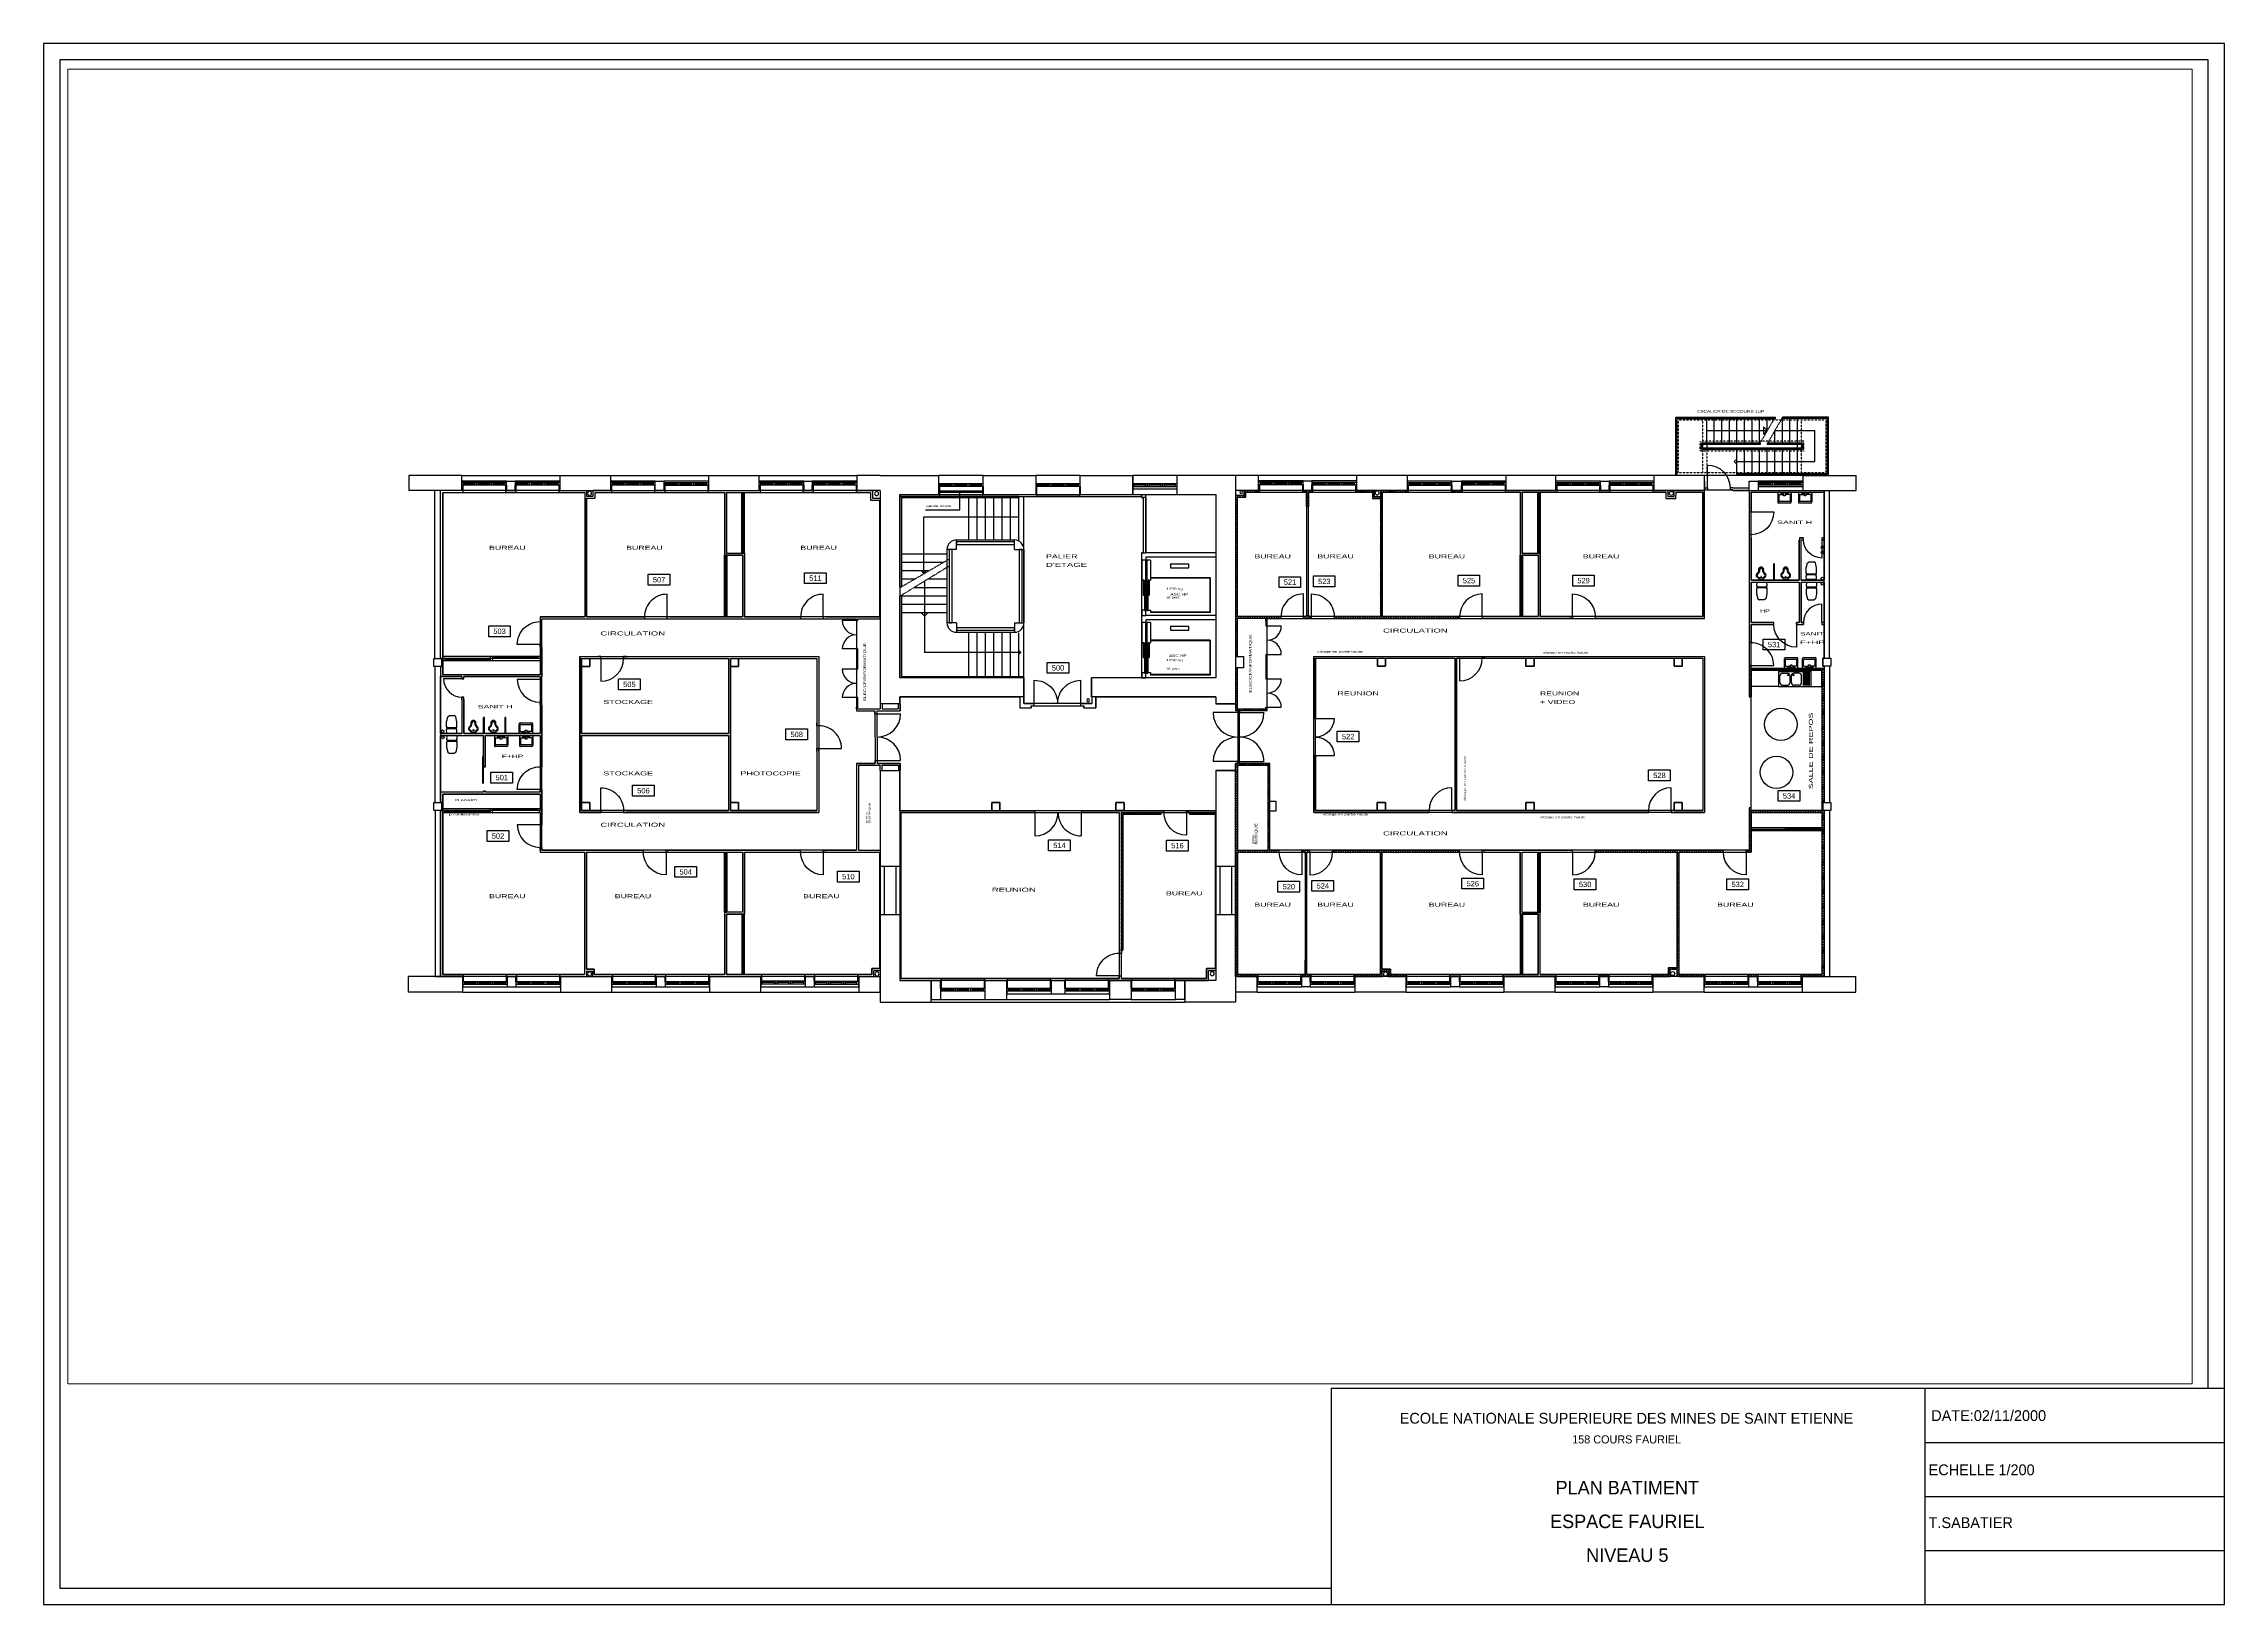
# Paper-space layout 'A3COUL' of a CAD drawing. Extents: x 2 to 406, y 1 to 290.
# The model-space entities are those that its viewports show. They can reach past a viewport. Long polylines and large blocks are cut down to what shows.
import ezdxf

# ---------------------------------------------------------------- set-up
doc = ezdxf.new("R2010")
doc.units = 0
doc.header["$MEASUREMENT"] = 0
doc.linetypes.add('_DASHED', pattern=[0.282222, 0.141111, -0.141111])
doc.linetypes.add('TRAIT_PLEIN', pattern=[0])
doc.layers.get('0').update_dxf_attribs({"color": 250, "linetype": 'TRAIT_PLEIN'})
for name, color, linetype in [('ASCENSEURS', 1, 'TRAIT_PLEIN'), ('CLOIS5', 2, 'TRAIT_PLEIN'), ('ECRITURE', 7, 'Continuous'), ('ESCALIERS', 3, 'TRAIT_PLEIN'), ('MUR', 7, 'TRAIT_PLEIN'), ('PORTE', 3, 'Continuous'), ('SANITAIRE', 6, 'TRAIT_PLEIN'), ('SPACES', 150, 'TRAIT_PLEIN'), ('TEXTES', 6, 'TRAIT_PLEIN'), ('VITRE', 1, 'TRAIT_PLEIN')]:
    doc.layers.add(name, color=color, linetype=linetype)

msp = doc.modelspace()

# ---------------------------------------------------------------- hatches: boundary and pattern name
at = {"layer": 'CLOIS5'}
h = msp.add_hatch(dxfattribs=at)
h.set_pattern_fill('ANSI31', color=256, scale=0.5, style=0)
h.paths.add_polyline_path([(14.177, 2.733), (14.072, 2.733), (12.57, 2.733), (12.57, 7.16), (12.883, 7.16), (12.883, 7.341), (13.382, 7.341), (13.382, 7.408), (13.35, 7.408), (12.813, 7.408), (12.813, 7.23), (12.5, 7.23), (12.5, 1.253), (12.57, 1.253), (12.57, 2.663), (13.617, 2.663), (13.617, 2.387), (13.666, 2.387), (13.666, 2.591), (13.666, 2.663), (14.072, 2.663), (14.177, 2.663)])
h = msp.add_hatch(dxfattribs=at)
h.set_pattern_fill('ANSI31', color=256, scale=0.5, style=0)
h.paths.add_polyline_path([(15.35, 7.611), (15.32, 7.611), (15.32, 7.408), (15.35, 7.408)])
h.paths.add_polyline_path([(15.002, 7.611), (14.972, 7.611), (14.972, 7.408), (15.002, 7.408)])
h.paths.add_polyline_path([(13.382, 7.611), (13.35, 7.611), (13.35, 7.408), (13.382, 7.408)])
h = msp.add_hatch(dxfattribs=at)
h.set_pattern_fill('ANSI31', color=256, scale=0.5, style=0)
h.paths.add_polyline_path([(15.35, 7.408), (14.972, 7.408), (14.972, 7.341), (15.127, 7.341), (15.127, 6.813), (15.197, 6.813), (15.197, 7.341), (15.35, 7.341)])
h.paths.add_polyline_path([(17.634, 7.408), (16.97, 7.408), (16.94, 7.408), (16.94, 7.341), (17.564, 7.341), (17.564, 7.108), (17.86, 7.108), (17.86, 7.178), (17.634, 7.178)])
h = msp.add_hatch(dxfattribs=at)
h.set_pattern_fill('ANSI31', color=256, scale=0.5, style=0)
h.paths.add_polyline_path([(20.792, 2.733), (20.687, 2.733), (17.93, 2.733), (17.93, 7.341), (18.887, 7.341), (18.887, 7.408), (18.86, 7.408), (17.86, 7.408), (17.86, 2.733), (16.147, 2.733), (16.147, 2.663), (16.252, 2.663), (20.792, 2.663)])
h = msp.add_hatch(dxfattribs=at)
h.set_pattern_fill('ANSI31', color=256, scale=0.5, style=0)
h.paths.add_polyline_path([(18.888, 7.604), (18.86, 7.604), (18.86, 7.408), (18.887, 7.408)])
h.paths.add_polyline_path([(16.97, 7.611), (16.94, 7.611), (16.94, 7.408), (16.97, 7.408)])
h = msp.add_hatch(dxfattribs=at)
h.set_pattern_fill('ANSI31', color=256, scale=0.5, style=0)
h.paths.add_polyline_path([(20.889, 7.604), (20.859, 7.604), (20.859, 7.408), (20.889, 7.408)])
h.paths.add_polyline_path([(20.889, 7.408), (20.478, 7.408), (20.478, 7.341), (20.889, 7.341)])
h.paths.add_polyline_path([(20.508, 7.604), (20.478, 7.604), (20.478, 7.408), (20.508, 7.408)])
h = msp.add_hatch(dxfattribs=at)
h.set_pattern_fill('ANSI31', color=256, scale=0.5, style=0)
h.paths.add_polyline_path([(13.666, -0.623), (13.617, -0.623), (13.617, -0.676), (12.57, -0.676), (12.57, 0.833), (12.5, 0.833), (12.5, -0.746), (12.575, -0.746), (12.575, -0.817), (12.64, -0.817), (12.64, -0.746), (13.666, -0.746)])
h.paths.add_polyline_path([(13.666, 1.337), (13.617, 1.337), (13.617, 0.427), (13.666, 0.427)])
h.paths.add_polyline_path([(15.307, 2.733), (15.197, 2.733), (15.197, 2.783), (15.127, 2.783), (15.127, 2.733), (15.018, 2.733), (15.018, 2.663), (15.307, 2.663)])
h = msp.add_hatch(dxfattribs=at)
h.set_pattern_fill('ANSI31', color=256, scale=0.5, style=0)
h.paths.add_polyline_path([(34.295, 0.817), (31.585, 0.817), (31.585, 0.921), (31.515, 0.921), (31.515, 0.816), (31.515, -0.234), (31.585, -0.234), (31.585, 0.747), (34.203, 0.747), (34.203, -4.147), (34.203, -4.447), (34.243, -4.447), (34.243, -4.147), (34.243, -4.147), (34.295, -4.147)])
h = msp.add_hatch(dxfattribs=at)
h.set_pattern_fill('ANSI31', color=256, scale=0.5, style=0)
h.paths.add_polyline_path([(14.115, -5.92), (14.01, -5.92), (13.77, -5.92), (13.77, -4.476), (13.75, -4.476), (13.75, -4.106), (13.77, -4.106), (13.77, -2.702), (12.64, -2.702), (12.64, -2.637), (12.575, -2.637), (12.575, -2.702), (12.5, -2.702), (12.5, -10.592), (12.636, -10.592), (12.636, -10.592), (13.3, -10.592), (13.3, -10.592), (13.33, -10.592), (13.33, -10.522), (12.57, -10.522), (12.57, -5.99), (14.01, -5.99), (14.115, -5.99)])
h.paths.add_polyline_path([(12.57, -5.92), (12.57, -2.772), (13.7, -2.772), (13.7, -4.1), (13.7, -5.92)], flags=17)
h.paths.add_polyline_path([(13.328, -5.709), (13.328, -4.69), (13.178, -4.69), (13.178, -5.709)], flags=24)
h.paths.add_polyline_path([(13.264, -5.717), (13.264, -5.242), (13.064, -5.242), (13.064, -5.717)], flags=24)
h = msp.add_hatch(dxfattribs=at)
h.set_pattern_fill('ANSI31', color=256, scale=0.5, style=0)
h.paths.add_polyline_path([(34.295, -4.447), (31.585, -4.447), (31.585, -4.343), (31.515, -4.343), (31.515, -4.447), (31.515, -5.92), (31.406, -5.92), (31.406, -5.99), (31.51, -5.99), (31.585, -5.99), (31.585, -5.117), (31.585, -4.517), (34.203, -4.517), (34.203, -10.522), (33.445, -10.522), (33.445, -10.592), (33.475, -10.592), (33.475, -10.592), (34.295, -10.592)])
h.paths.add_polyline_path([(31.855, -10.522), (31.475, -10.522), (31.475, -10.592), (31.505, -10.592), (31.505, -10.592), (31.825, -10.592), (31.825, -10.592), (31.855, -10.592)], flags=16)
h = msp.add_hatch(dxfattribs=at)
h.set_pattern_fill('ANSI31', color=256, scale=0.5, style=0)
h.paths.add_polyline_path([(20.792, -5.92), (16.195, -5.92), (16.09, -5.92), (16.09, -5.99), (16.195, -5.99), (17.86, -5.99), (17.86, -10.522), (16.885, -10.522), (16.885, -10.592), (16.915, -10.592), (16.915, -10.592), (17.856, -10.592), (17.86, -10.593), (17.93, -10.593), (17.93, -10.592), (17.93, -10.592), (17.93, -10.593), (16.915, -10.592), (16.915, -10.592), (17.93, -10.592), (17.93, -10.396), (18.164, -10.396), (18.164, -10.592), (18.235, -10.592), (18.235, -10.592), (18.815, -10.592), (18.815, -10.592), (18.845, -10.592), (18.845, -10.522), (18.234, -10.522), (18.234, -10.326), (17.93, -10.326), (17.93, -5.99), (20.687, -5.99), (20.792, -5.99)])
h.paths.add_polyline_path([(15.295, -10.522), (15.14, -10.522), (15.14, -9.992), (15.07, -9.992), (15.07, -10.522), (14.92, -10.522), (14.92, -10.592), (14.95, -10.592), (14.95, -10.592), (15.069, -10.592), (15.265, -10.592), (15.265, -10.592), (15.295, -10.592)])
h.paths.add_polyline_path([(15.249, -5.92), (14.955, -5.92), (14.955, -5.99), (15.07, -5.99), (15.07, -6.04), (15.14, -6.04), (15.14, -5.99), (15.249, -5.99)])
h = msp.add_hatch(dxfattribs=at)
h.set_pattern_fill('ANSI31', color=256, scale=0.5, style=0)
h.paths.add_polyline_path([(30.566, -5.92), (30.46, -5.92), (25.812, -5.92), (25.812, -5.99), (25.917, -5.99), (28.85, -5.99), (28.85, -10.27), (28.511, -10.27), (28.511, -10.522), (27.925, -10.522), (27.925, -10.592), (27.955, -10.592), (27.955, -10.592), (28.581, -10.592), (28.581, -10.34), (28.85, -10.34), (28.85, -10.592), (29.855, -10.592), (29.855, -10.592), (29.885, -10.592), (29.885, -10.522), (28.92, -10.522), (28.92, -5.99), (30.46, -5.99), (30.566, -5.99)])
h.paths.add_polyline_path([(26.335, -10.522), (25.955, -10.522), (25.955, -10.592), (25.985, -10.592), (25.985, -10.592), (26.305, -10.592), (26.305, -10.592), (26.335, -10.592)], flags=17)
h = msp.add_hatch(dxfattribs=at)
h.set_pattern_fill('ANSI31', color=256, scale=0.5, style=0)
h.paths.add_polyline_path([(25.985, -10.592), (25.955, -10.592), (25.955, -10.792), (25.985, -10.792)])
h.paths.add_polyline_path([(26.335, -10.592), (26.305, -10.592), (26.305, -10.792), (26.335, -10.792)])
h.paths.add_polyline_path([(27.955, -10.592), (27.925, -10.592), (27.925, -10.792), (27.955, -10.792)])
h.paths.add_polyline_path([(29.885, -10.592), (29.855, -10.592), (29.855, -10.792), (29.885, -10.792)])
h = msp.add_hatch(dxfattribs=at)
h.set_pattern_fill('ANSI31', color=256, scale=0.5, style=0)
h.paths.add_polyline_path([(31.505, -10.592), (31.475, -10.592), (31.475, -10.792), (31.505, -10.792)])
h.paths.add_polyline_path([(31.855, -10.592), (31.825, -10.592), (31.825, -10.792), (31.855, -10.792)])
h.paths.add_polyline_path([(33.475, -10.592), (33.445, -10.592), (33.445, -10.792), (33.475, -10.792)])

# ---------------------------------------------------------------- linework, layer by layer
at = {"layer": 'ASCENSEURS'}
for p, q in [((9.17, 4.827), (9.031, 4.827)), ((9.031, 4.827), (9.031, 4.079)), ((9.031, 4.821), (9.031, 4.079)), ((9.076, 4.079), (9.031, 4.079)), ((9.116, 4.079), (9.076, 4.079)), ((9.076, 4.079), (9.076, 3.528)), ((9.116, 4.079), (9.116, 3.528)), ((9.17, 2.778), (9.17, 4.828)), ((9.17, 4.642), (9.17, 3.05)), ((9.341, 4.828), (9.206, 4.828)), ((9.206, 4.828), (9.206, 2.978)), ((9.297, 4.079), (9.257, 4.079)), ((9.257, 4.079), (9.257, 3.528)), ((9.297, 4.079), (9.297, 3.528)), ((9.297, 4.079), (9.341, 4.079)), ((9.341, 4.828), (9.341, 4.079)), ((9.341, 4.173), (9.341, 4.153)), ((11.561, 4.173), (9.341, 4.173)), ((11.541, 4.153), (9.341, 4.153)), ((10.086, 4.694), (10.086, 4.544)), ((10.086, 4.694), (10.767, 4.694)), ((10.086, 4.544), (10.767, 4.544)), ((10.767, 4.544), (10.767, 4.694)), ((11.541, 4.153), (11.541, 2.903)), ((11.561, 4.173), (11.561, 2.883)), ((9.076, 3.528), (9.116, 3.528)), ((9.17, 3.528), (9.13, 3.528)), ((9.13, 3.528), (9.13, 2.955)), ((9.17, 3.528), (9.17, 2.955)), ((9.246, 3.528), (9.206, 3.528)), ((9.206, 3.528), (9.206, 2.955)), ((9.246, 3.528), (9.246, 2.955)), ((9.257, 3.528), (9.297, 3.528)), ((9.13, 2.978), (9.031, 2.978)), ((9.031, 2.978), (9.031, 2.778)), ((9.031, 2.778), (9.17, 2.778)), ((9.17, 2.517), (9.031, 2.517)), ((9.031, 2.517), (9.031, 1.768)), ((9.13, 2.955), (9.17, 2.955)), ((9.17, 0.468), (9.17, 2.517)), ((9.17, 2.434), (9.17, 0.842)), ((9.206, 2.955), (9.246, 2.955)), ((9.341, 2.517), (9.206, 2.517)), ((9.206, 2.517), (9.206, 0.667)), ((9.246, 2.978), (9.345, 2.978)), ((9.341, 2.517), (9.341, 1.768)), ((9.345, 2.978), (9.345, 2.903)), ((9.345, 2.903), (9.345, 2.883)), ((11.541, 2.903), (9.345, 2.903)), ((11.561, 2.883), (9.345, 2.883)), ((9.031, 1.768), (9.076, 1.768)), ((9.116, 1.768), (9.076, 1.768)), ((9.076, 1.768), (9.076, 1.217)), ((9.116, 1.768), (9.116, 1.217)), ((9.297, 1.768), (9.257, 1.768)), ((9.257, 1.768), (9.257, 1.217)), ((9.297, 1.768), (9.297, 1.217)), ((9.297, 1.768), (9.341, 1.768)), ((9.341, 1.862), (9.341, 1.842)), ((11.561, 1.862), (9.341, 1.862)), ((11.541, 1.842), (9.341, 1.842)), ((10.086, 2.383), (10.086, 2.233)), ((10.086, 2.383), (10.767, 2.383)), ((10.086, 2.233), (10.767, 2.233)), ((10.767, 2.233), (10.767, 2.383)), ((11.541, 1.842), (11.541, 0.592)), ((11.561, 1.862), (11.561, 0.572)), ((9.076, 1.217), (9.116, 1.217)), ((9.17, 1.217), (9.13, 1.217)), ((9.13, 1.217), (9.13, 0.644)), ((9.17, 1.217), (9.17, 0.644)), ((9.246, 1.217), (9.206, 1.217)), ((9.206, 1.217), (9.206, 0.644)), ((9.246, 1.217), (9.246, 0.644)), ((9.257, 1.217), (9.297, 1.217)), ((9.031, 0.667), (9.031, 0.468)), ((9.031, 0.667), (9.13, 0.667)), ((9.031, 0.468), (9.17, 0.468)), ((9.031, 0.468), (9.031, 0.468)), ((9.031, 0.468), (9.17, 0.468)), ((9.13, 0.644), (9.17, 0.644)), ((9.17, 0.468), (9.17, 0.468)), ((9.206, 0.644), (9.246, 0.644)), ((9.246, 0.667), (9.345, 0.667)), ((9.345, 0.667), (9.345, 0.592)), ((9.345, 0.592), (9.345, 0.572)), ((11.541, 0.592), (9.345, 0.592)), ((11.561, 0.572), (9.345, 0.572))]:
    msp.add_line(p, q, dxfattribs=at)
at = {"layer": 'CLOIS5'}
for p, q in [((-16.95, 1.182), (-16.95, 7.408)), ((-16.151, 7.408), (-16.948, 7.407)), ((-16.858, 7.336), (-16.858, 0.582)), ((-16.858, 7.336), (-16.123, 7.336)), ((-16.123, 7.606), (-16.151, 7.606)), ((-16.151, 7.606), (-16.151, 7.408)), ((-16.123, 7.606), (-16.123, 7.336)), ((-16.123, 7.336), (-14.533, 7.336)), ((-14.503, 7.606), (-14.533, 7.606)), ((-14.533, 7.606), (-14.533, 7.336)), ((-14.533, 7.336), (-14.151, 7.336)), ((-14.503, 7.606), (-14.503, 7.408)), ((-14.503, 7.408), (-14.181, 7.408)), ((-14.151, 7.606), (-14.181, 7.606)), ((-14.181, 7.408), (-14.181, 7.606)), ((-14.151, 7.606), (-14.151, 7.336)), ((-14.151, 7.336), (-12.561, 7.336)), ((-12.531, 7.606), (-12.561, 7.606)), ((-12.561, 7.606), (-12.561, 7.336)), ((-12.561, 7.336), (-11.605, 7.336)), ((-12.531, 7.606), (-12.531, 7.408)), ((-12.531, 7.408), (-11.535, 7.408)), ((-11.605, 7.336), (-11.605, 2.722)), ((-11.535, 7.408), (-11.535, 7.193)), ((-11.29, 7.193), (-11.29, 7.408)), ((-10.641, 7.408), (-11.29, 7.408)), ((-11.22, 7.123), (-11.22, 7.336)), ((-11.22, 7.336), (-10.611, 7.336)), ((-10.611, 7.606), (-10.641, 7.606)), ((-10.641, 7.606), (-10.641, 7.408)), ((-10.611, 7.606), (-10.611, 7.336)), ((-10.611, 7.336), (-9.015, 7.336)), ((-8.991, 7.606), (-9.021, 7.606)), ((-9.021, 7.606), (-9.021, 7.336)), ((-9.015, 7.336), (-8.64, 7.336)), ((-8.991, 7.408), (-8.991, 7.606)), ((-8.67, 7.408), (-8.991, 7.408)), ((-8.64, 7.606), (-8.67, 7.606)), ((-8.67, 7.606), (-8.67, 7.408)), ((-8.64, 7.606), (-8.64, 7.336)), ((-8.64, 7.336), (-7.05, 7.336)), ((-7.02, 7.606), (-7.05, 7.606)), ((-7.05, 7.606), (-7.05, 7.336)), ((-7.05, 7.336), (-6.43, 7.336)), ((-7.02, 7.606), (-7.02, 7.408)), ((-7.02, 7.408), (-5.14, 7.408)), ((-6.43, 7.336), (-6.43, 5.005)), ((-6.36, 7.336), (-6.36, 5.074)), ((-6.36, 7.336), (-5.113, 7.336)), ((-5.14, 7.408), (-5.14, 7.606)), ((-5.14, 7.606), (-5.113, 7.606)), ((-5.113, 7.606), (-5.113, 7.336)), ((-5.113, 7.336), (-3.523, 7.336)), ((-3.493, 7.606), (-3.523, 7.606)), ((-3.523, 7.606), (-3.523, 7.336)), ((-3.523, 7.336), (-3.147, 7.336)), ((-3.493, 7.606), (-3.493, 7.408)), ((-3.493, 7.408), (-3.177, 7.408)), ((-3.147, 7.606), (-3.177, 7.606)), ((-3.177, 7.408), (-3.177, 7.606)), ((-3.147, 7.606), (-3.147, 7.336)), ((-3.147, 7.336), (-1.557, 7.336)), ((-1.527, 7.606), (-1.557, 7.606)), ((-1.557, 7.606), (-1.557, 7.336)), ((-1.557, 7.336), (-1.022, 7.336)), ((-1.527, 7.606), (-1.527, 7.408)), ((-1.527, 7.408), (-0.95, 7.408)), ((-1.02, 7.336), (-1.02, 7.045)), ((-0.95, 7.408), (-0.95, 7.115)), ((1.53, 7.558), (1.5, 7.558)), ((1.5, 7.558), (1.5, 7.258)), ((1.53, 7.558), (1.53, 7.188)), ((1.53, 7.396), (3.12, 7.396)), ((1.53, 7.346), (3.12, 7.346)), ((3.15, 7.558), (3.12, 7.558)), ((3.12, 7.558), (3.12, 7.188)), ((3.15, 7.558), (3.15, 7.258)), ((5.125, 7.558), (5.095, 7.558)), ((5.095, 7.558), (5.095, 7.258)), ((5.125, 7.558), (5.125, 7.188)), ((6.745, 7.558), (6.715, 7.558)), ((6.715, 7.558), (6.715, 7.188)), ((6.745, 7.558), (6.745, 7.258)), ((12.813, 7.23), (12.813, 7.408)), ((13.35, 7.408), (12.813, 7.408)), ((12.883, 7.341), (13.382, 7.341)), ((12.883, 7.16), (12.883, 7.341)), ((13.382, 7.611), (13.35, 7.611)), ((13.35, 7.611), (13.35, 7.408)), ((13.382, 7.611), (13.382, 7.341)), ((13.382, 7.341), (14.972, 7.341)), ((15.002, 7.611), (14.972, 7.611)), ((14.972, 7.611), (14.972, 7.343)), ((14.972, 7.411), (14.972, 7.341)), ((14.972, 7.341), (15.127, 7.341)), ((15.002, 7.611), (15.002, 7.408)), ((15.002, 7.408), (15.32, 7.408)), ((15.127, 6.813), (15.127, 7.341)), ((15.197, 7.341), (15.197, 6.813)), ((15.197, 7.341), (15.35, 7.341)), ((15.35, 7.611), (15.32, 7.611)), ((15.32, 7.408), (15.32, 7.611)), ((15.35, 7.611), (15.35, 7.341)), ((15.35, 7.341), (16.94, 7.341)), ((16.97, 7.611), (16.94, 7.611)), ((16.94, 7.611), (16.94, 7.341)), ((16.94, 7.341), (17.564, 7.341)), ((16.97, 7.611), (16.97, 7.408)), ((16.97, 7.408), (17.634, 7.408)), ((17.564, 7.341), (17.564, 7.108)), ((17.634, 7.408), (17.634, 7.178)), ((18.86, 7.408), (17.86, 7.408)), ((17.86, 7.407), (17.86, 2.733)), ((17.93, 7.341), (17.93, 2.733)), ((17.93, 7.341), (18.888, 7.341)), ((18.888, 7.604), (18.858, 7.604)), ((18.86, 7.604), (18.86, 7.408)), ((18.888, 7.604), (18.887, 7.341)), ((18.887, 7.341), (23.035, 7.341)), ((20.508, 7.604), (20.478, 7.604)), ((20.478, 7.604), (20.478, 7.341)), ((20.508, 7.604), (20.508, 7.408)), ((20.508, 7.408), (20.859, 7.408)), ((20.889, 7.604), (20.859, 7.604)), ((20.859, 7.408), (20.859, 7.604)), ((20.889, 7.604), (20.889, 7.341)), ((22.509, 7.604), (22.479, 7.604)), ((22.479, 7.604), (22.479, 7.341)), ((22.509, 7.604), (22.509, 7.411)), ((22.509, 7.408), (24.36, 7.408)), ((23.035, 7.341), (23.035, 5.006)), ((23.105, 7.341), (28.436, 7.341)), ((23.105, 7.341), (23.105, 5.076)), ((24.39, 7.604), (24.36, 7.604)), ((24.36, 7.408), (24.36, 7.604)), ((24.39, 7.604), (24.39, 7.341)), ((26.01, 7.604), (25.98, 7.604)), ((25.98, 7.604), (25.98, 7.341)), ((26.01, 7.604), (26.01, 7.408)), ((26.01, 7.408), (26.33, 7.408)), ((26.36, 7.604), (26.33, 7.604)), ((26.33, 7.408), (26.33, 7.604)), ((26.36, 7.604), (26.36, 7.341)), ((27.98, 7.604), (27.95, 7.604)), ((27.95, 7.604), (27.95, 7.341)), ((27.98, 7.604), (27.98, 7.408)), ((27.98, 7.408), (28.506, 7.408)), ((28.436, 7.341), (28.436, 7.114)), ((28.506, 7.409), (28.506, 7.184)), ((28.735, 7.184), (28.735, 7.409)), ((28.735, 7.408), (29.865, 7.408)), ((28.805, 7.114), (28.807, 7.341)), ((28.807, 7.341), (29.794, 7.341)), ((29.795, 2.733), (29.795, 7.341)), ((29.865, 7.504), (29.865, 7.404)), ((29.865, 7.504), (29.969, 7.504)), ((29.865, 7.424), (29.969, 7.424)), ((29.865, 2.663), (29.865, 7.404)), ((29.969, 7.504), (29.969, 7.424)), ((30.915, 7.504), (30.81, 7.504)), ((30.81, 7.504), (30.81, 7.424)), ((30.915, 7.424), (30.81, 7.424)), ((30.915, 7.504), (31.515, 7.504)), ((30.915, 7.408), (30.915, 7.424)), ((31.515, 7.408), (30.915, 7.408)), ((31.515, 7.408), (31.515, 7.504)), ((31.515, 7.408), (31.515, 6.714)), ((31.515, 7.408), (34.295, 7.408)), ((31.585, 7.341), (31.585, 6.714)), ((31.586, 7.341), (34.295, 7.341)), ((34.295, 7.408), (34.295, 7.341)), ((-11.535, 7.193), (-11.29, 7.193)), ((-11.535, 7.123), (-11.22, 7.123)), ((-11.535, 7.123), (-11.535, 2.722)), ((-1.02, 7.045), (-0.69, 7.045)), ((-0.95, 7.115), (-0.66, 7.115)), ((-0.69, 7.045), (-0.69, 2.722)), ((-0.66, 7.115), (-0.66, 2.722)), ((0.07, 7.258), (1.5, 7.258)), ((0.07, 3.841), (0.07, 7.258)), ((4.477, 7.188), (0.07, 7.188)), ((0.079, 7.188), (1.53, 7.188)), ((0.123, 7.138), (0.123, 3.841)), ((4.477, 7.138), (0.123, 7.138)), ((1.53, 7.188), (3.12, 7.188)), ((3.12, 7.188), (5.125, 7.188)), ((3.15, 7.258), (5.095, 7.258)), ((4.477, 7.138), (4.477, 7.188)), ((6.715, 7.188), (5.125, 7.188)), ((6.715, 7.188), (9.01, 7.188)), ((6.745, 7.258), (9.01, 7.258)), ((9.01, 7.188), (9.01, 7.258)), ((12.5, 7.23), (12.813, 7.23)), ((12.5, 7.23), (12.5, 1.253)), ((12.57, 7.16), (12.883, 7.16)), ((12.57, 2.733), (12.57, 7.16)), ((15.127, 6.813), (15.197, 6.813)), ((17.564, 7.108), (17.86, 7.108)), ((17.634, 7.178), (17.86, 7.178)), ((28.436, 7.114), (28.805, 7.114)), ((28.506, 7.184), (28.735, 7.184)), ((31.515, 6.714), (31.515, 6.61)), ((31.585, 6.61), (31.515, 6.61)), ((31.585, 6.714), (31.585, 6.61)), ((31.585, 5.769), (31.515, 5.769)), ((31.515, 5.769), (31.515, 5.664)), ((31.515, 5.664), (31.515, 1.866)), ((31.585, 5.664), (31.585, 5.769)), ((31.585, 5.664), (31.585, 4.084)), ((33.384, 5.654), (33.384, 5.584)), ((33.384, 5.654), (33.444, 5.654)), ((33.444, 5.654), (33.444, 5.649)), ((-6.36, 5.005), (-6.43, 5.005)), ((-6.36, 5.074), (-5.76, 5.074)), ((-6.36, 5.004), (-5.76, 5.004)), ((-5.76, 5.08), (-5.76, 5.074)), ((-5.76, 5.08), (-5.69, 5.08)), ((-5.76, 5.004), (-5.76, 2.722)), ((-5.69, 5.08), (-5.69, 2.722)), ((23.035, 5.006), (23.705, 5.006)), ((23.105, 5.076), (23.705, 5.076)), ((23.705, 5.077), (23.705, 5.076)), ((23.705, 5.077), (23.775, 5.077)), ((23.705, 5.006), (23.705, 2.733)), ((23.775, 5.077), (23.775, 2.733)), ((33.374, 5.584), (33.384, 5.584)), ((33.374, 4.084), (33.374, 5.584)), ((33.444, 5.649), (33.529, 5.649)), ((33.444, 5.584), (33.444, 5.584)), ((33.444, 4.084), (33.444, 5.584)), ((33.444, 5.584), (33.529, 5.584)), ((33.529, 5.584), (33.529, 5.649)), ((34.295, 5.649), (34.209, 5.649)), ((34.209, 5.649), (34.209, 5.584)), ((34.295, 5.584), (34.209, 5.584)), ((34.295, 5.649), (34.295, 5.584)), ((31.585, 4.084), (32.43, 4.084)), ((32.46, 4.683), (32.43, 4.683)), ((32.43, 4.084), (32.43, 4.683)), ((32.46, 4.084), (32.46, 4.683)), ((32.46, 4.084), (33.374, 4.084)), ((33.444, 4.084), (34.295, 4.084)), ((34.295, 4.014), (34.295, 4.084)), ((0.07, 3.841), (0.123, 3.841)), ((0.123, 3.508), (0.07, 3.508)), ((0.07, 0.468), (0.07, 3.508)), ((0.123, 3.508), (0.123, 0.514)), ((31.585, 4.014), (31.585, 2.514)), ((31.585, 4.014), (33.374, 4.014)), ((33.374, 4.014), (33.374, 2.514)), ((33.444, 4.014), (34.295, 4.014)), ((33.444, 4.014), (33.444, 2.514)), ((-13.26, 2.722), (-13.26, 2.652)), ((-13.26, 2.722), (-11.605, 2.722)), ((-13.26, 2.652), (-13.26, 2.547)), ((-13.26, 2.547), (-13.19, 2.547)), ((-13.19, 2.652), (-9.5, 2.652)), ((-13.19, 2.547), (-13.19, 2.652)), ((-11.535, 2.722), (-9.5, 2.722)), ((-9.5, 2.722), (-9.395, 2.722)), ((-9.5, 2.652), (-9.395, 2.652)), ((-9.395, 2.722), (-9.395, 2.652)), ((-8.45, 2.722), (-8.554, 2.722)), ((-8.554, 2.722), (-8.554, 2.652)), ((-8.554, 2.652), (-8.45, 2.652)), ((-8.45, 2.722), (-6.43, 2.722)), ((-8.45, 2.652), (-3.716, 2.652)), ((-6.43, 2.725), (-6.43, 2.722)), ((-6.43, 2.725), (-6.36, 2.725)), ((-6.36, 2.725), (-6.36, 2.722)), ((-6.36, 2.722), (-5.76, 2.722)), ((-5.69, 2.722), (-3.716, 2.722)), ((-3.716, 2.722), (-3.611, 2.722)), ((-3.716, 2.652), (-3.611, 2.652)), ((-3.611, 2.722), (-3.611, 2.652)), ((-2.666, 2.722), (-2.77, 2.722)), ((-2.77, 2.722), (-2.77, 2.652)), ((-2.77, 2.652), (-2.666, 2.652)), ((-2.666, 2.722), (-0.66, 2.722)), ((-2.666, 2.652), (-1.541, 2.652)), ((-1.541, 2.587), (-1.541, 2.652)), ((-1.54, 2.587), (-1.492, 2.587)), ((-1.492, 2.652), (-1.471, 2.652)), ((-1.492, 2.587), (-1.492, 2.652)), ((-1.471, 2.652), (-0.66, 2.652)), ((-0.69, 2.722), (-0.66, 2.722)), ((-0.66, 2.652), (-0.66, 2.722)), ((14.072, 2.733), (12.57, 2.733)), ((13.617, 2.663), (12.57, 2.663)), ((12.57, 1.253), (12.57, 2.663)), ((13.617, 2.591), (13.617, 2.663)), ((13.617, 2.657), (13.617, 2.387)), ((14.072, 2.663), (13.666, 2.663)), ((13.666, 2.591), (13.666, 2.663)), ((13.666, 2.387), (13.666, 2.591)), ((14.072, 2.733), (14.177, 2.733)), ((14.072, 2.663), (14.177, 2.663)), ((14.177, 2.733), (14.177, 2.663)), ((15.018, 2.663), (15.018, 2.733)), ((15.127, 2.733), (15.018, 2.733)), ((15.307, 2.663), (15.018, 2.663)), ((15.127, 2.733), (15.127, 2.783)), ((15.127, 2.783), (15.197, 2.783)), ((15.197, 2.783), (15.197, 2.733)), ((15.307, 2.733), (15.197, 2.733)), ((15.307, 2.663), (15.307, 2.733)), ((17.86, 2.733), (16.147, 2.733)), ((16.147, 2.733), (16.147, 2.663)), ((16.252, 2.663), (16.147, 2.663)), ((20.792, 2.663), (16.252, 2.663)), ((20.687, 2.733), (17.93, 2.733)), ((20.687, 2.733), (20.792, 2.733)), ((20.792, 2.733), (20.792, 2.663)), ((21.737, 2.733), (21.633, 2.733)), ((21.633, 2.733), (21.633, 2.663)), ((24.867, 2.663), (21.633, 2.663)), ((23.035, 2.733), (21.737, 2.733)), ((23.705, 2.733), (23.035, 2.733)), ((24.867, 2.733), (23.775, 2.733)), ((24.867, 2.733), (24.972, 2.733)), ((24.972, 2.663), (24.867, 2.663)), ((24.972, 2.733), (24.972, 2.663)), ((25.917, 2.733), (25.812, 2.733)), ((25.812, 2.733), (25.812, 2.663)), ((25.917, 2.663), (25.812, 2.663)), ((29.795, 2.733), (25.917, 2.733)), ((29.865, 2.663), (25.917, 2.663)), ((31.585, 2.514), (32.324, 2.514)), ((31.585, 2.444), (31.585, 1.866)), ((31.585, 2.444), (32.324, 2.444)), ((32.324, 2.514), (32.429, 2.514)), ((32.324, 2.444), (32.429, 2.444)), ((32.429, 2.444), (32.429, 2.514)), ((33.27, 2.444), (33.27, 2.514)), ((33.27, 2.514), (33.27, 2.444)), ((33.374, 2.514), (33.27, 2.514)), ((33.374, 2.444), (33.27, 2.444)), ((33.374, 2.514), (33.374, 2.514)), ((33.374, 2.444), (33.529, 2.444)), ((33.444, 2.514), (33.529, 2.514)), ((33.444, 2.514), (33.529, 2.514)), ((33.529, 2.514), (33.529, 2.444)), ((34.295, 2.514), (34.209, 2.514)), ((34.209, 2.514), (34.209, 2.444)), ((34.209, 2.444), (34.295, 2.444)), ((34.295, 2.514), (34.295, 2.45)), ((-13.26, 1.602), (-13.26, 1.706)), ((-13.26, 1.706), (-13.19, 1.706)), ((-13.19, 1.602), (-13.19, 1.706)), ((13.617, 2.387), (13.666, 2.387)), ((31.515, 1.866), (31.515, 1.761)), ((31.585, 1.761), (31.515, 1.761)), ((31.585, 1.866), (31.585, 1.761)), ((-16.895, 1.182), (-16.95, 1.182)), ((-16.9, 0.882), (-16.95, 0.882)), ((-16.95, 0.882), (-16.95, 0.582)), ((-16.95, 0.882), (-16.895, 0.882)), ((-16.895, 0.882), (-16.895, 1.182)), ((-13.26, 1.602), (-13.26, 1.182)), ((-13.26, 1.182), (-13.26, 0.582)), ((-13.19, 1.602), (-13.19, 0.512)), ((-11.79, 1.252), (-11.79, -4.518)), ((-11.79, 1.252), (-11.111, 1.252)), ((-11.72, 1.182), (-11.72, -1.598)), ((-11.72, 1.182), (-11.111, 1.182)), ((-11.007, 1.252), (-11.111, 1.252)), ((-11.111, 1.182), (-11.007, 1.182)), ((-11.007, 1.182), (-11.007, 1.252)), ((-10.166, 1.182), (-10.166, 1.252)), ((-10.061, 1.252), (-10.166, 1.252)), ((-10.061, 1.182), (-10.166, 1.182)), ((-10.061, 1.252), (-2.938, 1.252)), ((-10.061, 1.182), (-6.28, 1.182)), ((-6.28, 1.182), (-6.28, -1.598)), ((-6.21, 1.182), (-6.21, -4.448)), ((-6.21, 1.182), (-3.008, 1.182)), ((-3.008, 1.182), (-3.008, -1.202)), ((-2.938, 1.252), (-2.938, -1.202)), ((-1.541, 1.537), (-1.541, 0.787)), ((-1.541, 1.537), (-1.492, 1.537)), ((-1.492, 0.787), (-1.492, 1.537)), ((12.5, 1.253), (12.57, 1.253)), ((12.57, 0.833), (12.5, 0.833)), ((12.5, 0.833), (12.5, -0.746)), ((12.57, -0.676), (12.57, 0.833)), ((13.617, 1.337), (13.666, 1.337)), ((13.617, 1.337), (13.617, 0.427)), ((13.666, 0.427), (13.666, 1.337)), ((15.39, 1.263), (15.39, -0.952)), ((15.39, 1.263), (20.792, 1.263)), ((15.46, 1.193), (15.46, -0.952)), ((15.46, 1.193), (20.612, 1.193)), ((20.612, 1.193), (20.612, -4.445)), ((20.682, 1.193), (20.682, -4.445)), ((20.682, 1.193), (20.687, 1.193)), ((20.687, 1.193), (20.792, 1.193)), ((20.792, 1.193), (20.792, 1.263)), ((21.632, 1.263), (29.865, 1.263)), ((21.632, 1.193), (21.632, 1.263)), ((21.737, 1.193), (21.632, 1.193)), ((21.737, 1.193), (29.795, 1.193)), ((29.795, 1.193), (29.795, -4.445)), ((29.865, 1.263), (29.865, -4.515)), ((31.515, 0.921), (31.515, 0.816)), ((31.585, 0.921), (31.515, 0.921)), ((31.515, 0.816), (31.515, -0.234)), ((31.585, 0.816), (31.585, 0.921)), ((31.585, 0.817), (34.295, 0.817)), ((34.295, 0.817), (34.295, -4.147)), ((-16.95, 0.582), (-16.95, 0.512)), ((-16.15, 0.512), (-16.95, 0.512)), ((-13.26, 0.582), (-16.858, 0.582)), ((-16.15, 0.512), (-16.15, 0.427)), ((-16.15, 0.427), (-16.08, 0.427)), ((-13.26, 0.512), (-16.08, 0.512)), ((-16.08, 0.427), (-16.08, 0.512)), ((-13.26, 0.512), (-13.26, 0.512)), ((-13.26, 0.512), (-13.26, 0.407)), ((-13.26, 0.407), (-13.19, 0.407)), ((-13.19, 0.407), (-13.19, 0.512)), ((-1.492, 0.787), (-1.541, 0.787)), ((4.66, 0.468), (0.07, 0.468)), ((0.123, 0.514), (4.66, 0.514)), ((4.66, 0.468), (4.66, 0.514)), ((13.617, 0.427), (13.666, 0.427)), ((31.585, 0.747), (31.585, -0.234)), ((31.585, 0.747), (34.203, 0.747)), ((31.585, 0.747), (31.585, -0.234)), ((34.203, 0.747), (34.203, -4.147)), ((-16.15, -0.338), (-16.15, -0.253)), ((-16.15, -0.253), (-16.08, -0.253)), ((-16.15, -0.338), (-16.15, -1.598)), ((-16.08, -0.338), (-16.08, -0.253)), ((-16.08, -0.338), (-16.08, -1.598)), ((-13.26, -0.538), (-13.26, -0.433)), ((-13.26, -0.433), (-13.19, -0.433)), ((-13.26, -0.538), (-13.26, -1.598)), ((-13.19, -0.538), (-13.19, -0.433)), ((-13.19, -0.538), (-13.19, -2.723)), ((-1.492, -0.263), (-1.541, -0.263)), ((-1.541, -0.263), (-1.541, -0.618)), ((-1.541, -0.681), (-1.541, -0.618)), ((-1.541, -0.681), (-1.541, -0.751)), ((-1.541, -0.751), (-0.858, -0.751)), ((-1.492, -0.618), (-1.492, -0.263)), ((-1.492, -0.681), (-1.492, -0.618)), ((-1.492, -0.681), (-0.66, -0.681)), ((-1.471, -0.681), (-1.471, -0.681)), ((-0.858, -0.861), (-0.858, -0.751)), ((-0.773, -0.861), (-0.773, -0.751)), ((-0.772, -0.751), (-0.772, -0.751)), ((-0.772, -0.751), (0.071, -0.751)), ((-0.59, -0.492), (-0.66, -0.492)), ((-0.66, -0.492), (-0.66, -0.681)), ((-0.59, -0.492), (-0.59, -0.681)), ((-0.59, -0.681), (0.001, -0.681)), ((0.071, -0.492), (0.001, -0.492)), ((0.001, -0.492), (0.001, -0.681)), ((0.071, -0.492), (0.071, -0.751)), ((4.656, -0.232), (4.506, -0.232)), ((4.506, -0.232), (4.506, -0.638)), ((4.506, -0.638), (4.929, -0.638)), ((4.656, -0.232), (4.656, -0.488)), ((4.656, -0.488), (4.929, -0.488)), ((4.929, -0.488), (5.039, -0.488)), ((4.929, -0.568), (4.929, -0.638)), ((4.929, -0.568), (5.039, -0.568)), ((5.039, -0.568), (5.039, -0.488)), ((6.769, -0.573), (6.769, -0.488)), ((6.769, -0.488), (6.88, -0.488)), ((6.769, -0.573), (6.881, -0.573)), ((6.879, -0.488), (7.17, -0.488)), ((6.879, -0.638), (6.881, -0.573)), ((6.879, -0.638), (7.32, -0.638)), ((7.32, -0.232), (7.17, -0.232)), ((7.17, -0.232), (7.17, -0.488)), ((7.32, -0.232), (7.32, -0.638)), ((12.5, -0.746), (12.575, -0.746)), ((12.57, -0.676), (13.617, -0.676)), ((12.575, -0.746), (12.575, -0.817)), ((12.64, -0.746), (13.666, -0.746)), ((12.64, -0.746), (12.64, -0.817)), ((13.617, -0.676), (13.617, -0.623)), ((13.617, -0.623), (13.666, -0.623)), ((13.666, -0.746), (13.666, -0.623)), ((13.666, -0.676), (13.666, -0.676)), ((31.585, -0.234), (31.515, -0.234)), ((-16.95, -1.598), (-16.95, -1.668)), ((-16.95, -1.598), (-16.15, -1.598)), ((-16.08, -1.598), (-15.351, -1.598)), ((-15.321, -1.002), (-15.351, -1.002)), ((-15.351, -1.598), (-15.351, -1.002)), ((-15.321, -1.598), (-15.321, -1.002)), ((-15.321, -1.598), (-14.551, -1.598)), ((-14.521, -1.002), (-14.551, -1.002)), ((-14.551, -1.598), (-14.551, -1.002)), ((-14.521, -1.598), (-14.521, -1.002)), ((-14.521, -1.598), (-13.26, -1.598)), ((-11.72, -1.598), (-6.28, -1.598)), ((-3.008, -1.307), (-3.008, -1.202)), ((-2.938, -1.307), (-3.008, -1.307)), ((-2.938, -1.202), (-2.938, -1.307)), ((-0.858, -0.861), (-0.773, -0.861)), ((12.64, -0.817), (12.575, -0.817)), ((15.39, -0.952), (15.39, -1.038)), ((15.459, -1.038), (15.39, -1.038)), ((15.459, -0.952), (15.459, -1.038)), ((-16.95, -1.668), (-15.348, -1.668)), ((-15.348, -2.826), (-15.348, -1.668)), ((-15.278, -2.826), (-15.278, -1.668)), ((-15.278, -1.668), (-13.26, -1.668)), ((-13.26, -1.668), (-13.26, -2.723)), ((-11.72, -1.668), (-11.72, -4.445)), ((-11.72, -1.668), (-6.28, -1.668)), ((-6.28, -1.668), (-6.28, -4.448)), ((-3.008, -2.252), (-3.008, -2.147)), ((-2.938, -2.147), (-3.008, -2.147)), ((-3.008, -2.252), (-3.008, -4.448)), ((-2.938, -2.252), (-2.938, -2.147)), ((-2.938, -2.252), (-2.938, -4.518)), ((15.459, -2.414), (15.39, -2.414)), ((15.39, -2.414), (15.39, -2.502)), ((15.459, -2.414), (15.459, -2.502)), ((-15.278, -2.826), (-15.348, -2.826)), ((-13.26, -2.723), (-13.26, -2.828)), ((-13.26, -2.828), (-13.19, -2.828)), ((-13.19, -2.723), (-13.19, -2.828)), ((-1.538, -2.701), (-1.538, -5.918)), ((-1.538, -2.701), (-0.853, -2.701)), ((-1.468, -2.771), (-1.468, -5.918)), ((-1.468, -2.771), (-0.66, -2.771)), ((-0.853, -2.701), (-0.853, -2.591)), ((-0.853, -2.591), (-0.768, -2.591)), ((-0.768, -2.701), (-0.768, -2.592)), ((-0.768, -2.701), (0.081, -2.701)), ((-0.66, -2.962), (-0.66, -2.771)), ((-0.66, -2.962), (-0.59, -2.962)), ((-0.59, -2.771), (0.011, -2.771)), ((-0.59, -2.962), (-0.59, -2.771)), ((0.011, -2.771), (0.011, -2.962)), ((0.011, -2.962), (0.081, -2.962)), ((0.081, -2.701), (0.081, -2.962)), ((12.5, -10.592), (12.5, -2.702)), ((12.5, -2.702), (12.57, -2.702)), ((12.57, -2.772), (12.57, -5.92)), ((12.57, -2.772), (13.7, -2.772)), ((12.575, -2.702), (12.575, -2.637)), ((12.64, -2.637), (12.575, -2.637)), ((12.64, -2.702), (12.64, -2.637)), ((12.64, -2.702), (13.77, -2.702)), ((13.7, -4.1), (13.7, -2.772)), ((13.77, -4.106), (13.77, -2.702)), ((15.39, -2.502), (15.39, -4.515)), ((15.46, -2.502), (15.46, -4.445)), ((-15.348, -3.773), (-16.95, -3.773)), ((-16.95, -4.145), (-16.95, -3.773)), ((-13.26, -3.843), (-16.865, -3.843)), ((-16.865, -3.843), (-16.865, -10.522)), ((-15.348, -3.773), (-15.348, -3.726)), ((-15.348, -3.726), (-15.278, -3.726)), ((-15.278, -3.773), (-15.278, -3.726)), ((-13.26, -3.773), (-15.278, -3.773)), ((-13.26, -3.773), (-13.26, -3.669)), ((-13.26, -3.669), (-13.19, -3.669)), ((-13.26, -3.843), (-13.26, -4.445)), ((-13.19, -3.669), (-13.19, -3.773)), ((-13.19, -3.773), (-13.19, -4.868)), ((-16.953, -4.445), (-16.9, -4.445)), ((-16.9, -4.145), (-16.95, -4.145)), ((-16.895, -4.145), (-16.95, -4.145)), ((-16.945, -10.592), (-16.945, -4.445)), ((-16.945, -4.445), (-16.895, -4.445)), ((-16.895, -4.445), (-16.895, -4.145)), ((-13.28, -4.445), (-13.26, -4.445)), ((-13.28, -4.515), (-13.28, -4.445)), ((-13.28, -4.515), (-13.26, -4.515)), ((-13.26, -4.515), (-13.26, -4.868)), ((-11.79, -4.518), (-11.111, -4.518)), ((-11.72, -4.445), (-11.007, -4.445)), ((-11.111, -4.518), (-11.007, -4.518)), ((-11.007, -4.445), (-11.007, -4.448)), ((-11.007, -4.448), (-11.007, -4.518)), ((-10.061, -4.448), (-10.166, -4.448)), ((-10.166, -4.448), (-10.166, -4.518)), ((-10.166, -4.518), (-10.061, -4.518)), ((-10.061, -4.448), (-6.28, -4.448)), ((-10.061, -4.518), (-2.938, -4.518)), ((-6.21, -4.448), (-3.008, -4.448)), ((0.07, -4.454), (5.056, -4.454)), ((0.07, -4.454), (0.07, -10.742)), ((0.07, -4.524), (0.07, -4.524)), ((0.1, -4.524), (4.947, -4.524)), ((0.1, -4.524), (0.1, -10.672)), ((4.945, -4.524), (5.056, -4.524)), ((5.056, -4.454), (5.056, -4.524)), ((6.787, -4.454), (9.738, -4.454)), ((6.787, -4.454), (6.787, -4.523)), ((6.787, -4.523), (6.897, -4.523)), ((6.897, -4.524), (8.191, -4.524)), ((8.191, -4.524), (8.191, -9.622)), ((8.263, -4.524), (9.738, -4.524)), ((8.263, -4.524), (8.263, -9.622)), ((8.263, -4.524), (8.263, -9.622)), ((8.263, -4.524), (9.738, -4.524)), ((8.263, -4.588), (8.287, -4.547)), ((8.323, -4.666), (8.263, -4.562)), ((8.263, -4.738), (8.323, -4.634)), ((8.323, -4.816), (8.263, -4.712)), ((8.263, -4.888), (8.323, -4.784)), ((8.287, -4.547), (8.3, -4.524)), ((8.323, -4.584), (8.323, -9.622)), ((8.323, -4.584), (9.738, -4.584)), ((8.362, -4.584), (8.328, -4.524)), ((8.352, -4.584), (8.387, -4.524)), ((8.449, -4.584), (8.414, -4.524)), ((8.439, -4.584), (8.473, -4.524)), ((8.535, -4.584), (8.501, -4.524)), ((8.525, -4.584), (8.56, -4.524)), ((8.622, -4.584), (8.587, -4.524)), ((8.612, -4.584), (8.647, -4.524)), ((8.709, -4.584), (8.674, -4.524)), ((8.699, -4.584), (8.733, -4.524)), ((8.795, -4.584), (8.761, -4.524)), ((8.785, -4.584), (8.82, -4.524)), ((8.882, -4.584), (8.847, -4.524)), ((8.872, -4.584), (8.906, -4.524)), ((8.968, -4.584), (8.934, -4.524)), ((8.958, -4.584), (8.993, -4.524)), ((9.055, -4.584), (9.02, -4.524)), ((9.045, -4.584), (9.08, -4.524)), ((9.142, -4.584), (9.107, -4.524)), ((9.132, -4.584), (9.166, -4.524)), ((9.228, -4.584), (9.194, -4.524)), ((9.218, -4.584), (9.253, -4.524)), ((9.315, -4.584), (9.28, -4.524)), ((9.305, -4.584), (9.339, -4.524)), ((9.401, -4.584), (9.367, -4.524)), ((9.391, -4.584), (9.426, -4.524)), ((9.488, -4.584), (9.453, -4.524)), ((9.478, -4.584), (9.513, -4.524)), ((9.575, -4.584), (9.54, -4.524)), ((9.565, -4.584), (9.599, -4.524)), ((9.661, -4.584), (9.627, -4.524)), ((9.651, -4.584), (9.686, -4.524)), ((9.738, -4.567), (9.713, -4.524)), ((9.738, -4.454), (9.843, -4.454)), ((9.738, -4.584), (9.738, -4.524)), ((9.738, -4.524), (9.843, -4.524)), ((9.738, -4.584), (9.738, -4.583)), ((9.843, -4.524), (9.843, -4.454)), ((10.684, -4.454), (10.788, -4.454)), ((10.684, -4.524), (10.684, -4.454)), ((10.788, -4.524), (10.684, -4.524)), ((10.788, -4.454), (11.77, -4.454)), ((10.788, -4.565), (10.812, -4.524)), ((10.788, -4.524), (10.788, -4.584)), ((10.788, -4.524), (11.74, -4.524)), ((10.788, -4.524), (11.74, -4.524)), ((10.788, -4.584), (11.74, -4.584)), ((10.874, -4.584), (10.839, -4.524)), ((10.864, -4.584), (10.898, -4.524)), ((10.96, -4.584), (10.926, -4.524)), ((10.95, -4.584), (10.985, -4.524)), ((11.047, -4.584), (11.012, -4.524)), ((11.037, -4.584), (11.071, -4.524)), ((11.133, -4.584), (11.099, -4.524)), ((11.123, -4.584), (11.158, -4.524)), ((11.22, -4.584), (11.185, -4.524)), ((11.21, -4.584), (11.245, -4.524)), ((11.307, -4.584), (11.272, -4.524)), ((11.297, -4.584), (11.331, -4.524)), ((11.393, -4.584), (11.359, -4.524)), ((11.383, -4.584), (11.418, -4.524)), ((11.48, -4.584), (11.445, -4.524)), ((11.47, -4.584), (11.504, -4.524)), ((11.566, -4.584), (11.532, -4.524)), ((11.556, -4.584), (11.591, -4.524)), ((11.653, -4.584), (11.618, -4.524)), ((11.643, -4.584), (11.678, -4.524)), ((11.74, -4.584), (11.705, -4.524)), ((11.73, -4.584), (11.74, -4.566)), ((11.74, -4.584), (11.74, -4.524)), ((11.74, -4.524), (11.74, -10.303)), ((11.77, -4.524), (11.77, -4.454)), ((11.77, -4.524), (11.77, -4.524)), ((11.77, -4.524), (11.77, -10.373)), ((13.7, -5.92), (13.7, -4.1)), ((13.77, -4.106), (13.75, -4.106)), ((13.75, -4.106), (13.75, -4.476)), ((13.75, -4.476), (13.77, -4.476)), ((13.77, -5.92), (13.77, -4.476)), ((15.39, -4.515), (19.557, -4.515)), ((15.46, -4.445), (19.557, -4.445)), ((19.557, -4.445), (19.662, -4.445)), ((19.557, -4.515), (19.662, -4.515)), ((19.662, -4.445), (19.662, -4.515)), ((20.607, -4.445), (20.503, -4.445)), ((20.503, -4.445), (20.503, -4.515)), ((20.503, -4.515), (27.685, -4.515)), ((20.607, -4.445), (20.612, -4.445)), ((20.682, -4.445), (27.685, -4.445)), ((27.685, -4.445), (27.79, -4.445)), ((27.685, -4.515), (27.79, -4.515)), ((27.79, -4.445), (27.79, -4.515)), ((29.035, -4.445), (28.63, -4.445)), ((28.63, -4.445), (28.63, -4.515)), ((28.63, -4.515), (28.735, -4.515)), ((28.735, -4.445), (29.795, -4.445)), ((28.735, -4.515), (29.865, -4.515)), ((31.515, -4.343), (31.515, -4.447)), ((31.585, -4.343), (31.515, -4.343)), ((31.515, -4.447), (31.515, -5.92)), ((31.585, -4.447), (31.585, -4.343)), ((34.295, -4.447), (31.585, -4.447)), ((31.585, -4.517), (31.585, -5.117)), ((34.203, -4.517), (31.585, -4.517)), ((34.203, -4.147), (34.203, -4.447)), ((34.203, -4.447), (34.243, -4.447)), ((34.203, -4.517), (34.203, -10.522)), ((34.295, -4.147), (34.243, -4.147)), ((34.243, -4.147), (34.243, -4.447)), ((34.295, -4.447), (34.295, -10.592)), ((-13.26, -4.868), (-13.26, -4.973)), ((-13.26, -4.973), (-13.19, -4.973)), ((-13.19, -4.868), (-13.19, -4.973)), ((8.323, -4.966), (8.263, -4.862)), ((8.263, -5.038), (8.323, -4.934)), ((8.323, -5.116), (8.263, -5.012)), ((8.263, -5.188), (8.323, -5.084)), ((8.323, -5.266), (8.263, -5.162)), ((8.263, -5.338), (8.323, -5.234)), ((8.323, -5.416), (8.263, -5.312)), ((8.263, -5.488), (8.323, -5.384)), ((8.323, -5.566), (8.263, -5.462)), ((8.263, -5.638), (8.323, -5.534)), ((8.323, -5.716), (8.263, -5.612)), ((31.585, -5.117), (31.585, -5.99)), ((-13.26, -5.918), (-13.26, -5.813)), ((-13.26, -5.813), (-13.19, -5.813)), ((-13.26, -5.918), (-13.26, -5.988)), ((-13.26, -5.988), (-11.61, -5.988)), ((-13.19, -5.813), (-13.19, -5.918)), ((-13.19, -5.918), (-9.539, -5.918)), ((-11.61, -5.988), (-11.61, -10.522)), ((-11.54, -5.988), (-9.539, -5.988)), ((-11.54, -5.988), (-11.54, -10.322)), ((-9.539, -5.918), (-9.434, -5.918)), ((-9.539, -5.988), (-9.434, -5.988)), ((-9.434, -5.988), (-9.434, -5.918)), ((-8.594, -5.988), (-8.594, -5.918)), ((-8.594, -5.918), (-8.489, -5.918)), ((-8.489, -5.988), (-8.594, -5.988)), ((-8.489, -5.918), (-3.716, -5.918)), ((-8.489, -5.988), (-6.427, -5.988)), ((-6.427, -5.988), (-5.757, -5.988)), ((-5.757, -5.988), (-5.757, -8.213)), ((-5.687, -5.988), (-3.716, -5.988)), ((-5.687, -5.988), (-5.687, -8.285)), ((-3.716, -5.918), (-3.611, -5.918)), ((-3.716, -5.988), (-3.611, -5.988)), ((-3.611, -5.988), (-3.611, -5.918)), ((-2.77, -5.988), (-2.77, -5.918)), ((-2.77, -5.918), (-2.666, -5.918)), ((-2.666, -5.988), (-2.77, -5.988)), ((-2.666, -5.918), (-1.538, -5.918)), ((-2.666, -5.988), (-0.691, -5.988)), ((-1.468, -5.918), (-0.66, -5.918)), ((-0.691, -5.988), (-0.691, -10.301)), ((-0.66, -5.918), (-0.66, -10.371)), ((8.263, -5.788), (8.323, -5.684)), ((8.323, -5.866), (8.263, -5.762)), ((8.263, -5.938), (8.323, -5.834)), ((8.323, -6.016), (8.263, -5.912)), ((8.263, -6.088), (8.323, -5.984)), ((8.323, -6.166), (8.263, -6.062)), ((8.263, -6.238), (8.323, -6.134)), ((8.323, -6.316), (8.263, -6.212)), ((8.263, -6.388), (8.323, -6.284)), ((8.323, -6.466), (8.263, -6.362)), ((8.263, -6.538), (8.323, -6.434)), ((12.57, -5.92), (13.7, -5.92)), ((12.57, -5.99), (14.01, -5.99)), ((12.57, -5.99), (12.57, -10.522)), ((13.77, -5.92), (14.01, -5.92)), ((14.01, -5.92), (14.115, -5.92)), ((14.01, -5.99), (14.115, -5.99)), ((14.115, -5.99), (14.115, -5.92)), ((14.955, -5.99), (14.955, -5.92)), ((14.955, -5.92), (15.249, -5.92)), ((15.07, -5.99), (14.955, -5.99)), ((15.06, -5.92), (15.145, -5.92)), ((15.07, -6.04), (15.07, -5.99)), ((15.07, -6.04), (15.14, -6.04)), ((15.14, -5.99), (15.249, -5.99)), ((15.14, -6.04), (15.14, -5.99)), ((15.249, -5.99), (15.249, -5.92)), ((16.09, -5.99), (16.09, -5.92)), ((16.09, -5.92), (16.195, -5.92)), ((16.195, -5.99), (16.09, -5.99)), ((16.195, -5.92), (20.792, -5.92)), ((16.195, -5.99), (17.86, -5.99)), ((17.86, -10.522), (17.86, -5.99)), ((17.93, -5.99), (20.687, -5.99)), ((17.93, -10.326), (17.93, -5.99)), ((20.687, -5.99), (20.792, -5.99)), ((20.792, -5.99), (20.792, -5.92)), ((21.633, -5.92), (24.972, -5.92)), ((21.633, -5.99), (21.633, -5.92)), ((21.737, -5.99), (21.633, -5.99)), ((21.737, -5.99), (23.035, -5.99)), ((23.035, -8.29), (23.035, -5.99)), ((23.105, -5.99), (23.775, -5.99)), ((23.105, -8.222), (23.105, -5.99)), ((23.775, -5.99), (24.867, -5.99)), ((24.867, -5.99), (24.972, -5.99)), ((24.972, -5.99), (24.972, -5.92)), ((25.812, -5.92), (30.46, -5.92)), ((25.812, -5.99), (25.812, -5.92)), ((25.917, -5.99), (25.812, -5.99)), ((25.917, -5.99), (28.85, -5.99)), ((28.85, -10.27), (28.85, -5.99)), ((28.92, -5.99), (30.46, -5.99)), ((28.92, -10.522), (28.92, -5.99)), ((30.46, -5.92), (30.566, -5.92)), ((30.46, -5.99), (30.566, -5.99)), ((30.566, -5.99), (30.566, -5.92)), ((31.406, -5.99), (31.406, -5.92)), ((31.406, -5.92), (31.51, -5.92)), ((31.51, -5.99), (31.406, -5.99)), ((31.51, -5.92), (31.515, -5.92)), ((31.51, -5.99), (31.585, -5.99)), ((8.323, -6.616), (8.263, -6.512)), ((8.263, -6.688), (8.323, -6.584)), ((8.323, -6.766), (8.263, -6.662)), ((8.263, -6.838), (8.323, -6.734)), ((8.323, -6.916), (8.263, -6.812)), ((8.263, -6.988), (8.323, -6.884)), ((8.323, -7.066), (8.263, -6.962)), ((8.263, -7.138), (8.323, -7.034)), ((8.323, -7.216), (8.263, -7.112)), ((8.263, -7.288), (8.323, -7.184)), ((8.323, -7.366), (8.263, -7.262)), ((8.263, -7.438), (8.323, -7.334)), ((8.323, -7.516), (8.263, -7.412)), ((8.263, -7.588), (8.323, -7.484)), ((8.323, -7.666), (8.263, -7.562)), ((8.263, -7.738), (8.323, -7.634)), ((8.323, -7.816), (8.263, -7.712)), ((8.263, -7.888), (8.323, -7.784)), ((8.323, -7.966), (8.263, -7.862)), ((8.263, -8.038), (8.323, -7.934)), ((8.323, -8.116), (8.263, -8.012)), ((-6.427, -8.211), (-6.427, -10.522)), ((-6.427, -8.211), (-6.357, -8.211)), ((-6.357, -8.211), (-6.357, -8.213)), ((-5.757, -8.213), (-6.357, -8.213)), ((-6.357, -8.283), (-6.357, -10.522)), ((-5.757, -8.283), (-6.357, -8.283)), ((-5.757, -8.283), (-5.757, -8.285)), ((-5.687, -8.285), (-5.757, -8.285)), ((8.263, -8.188), (8.323, -8.084)), ((8.323, -8.266), (8.263, -8.162)), ((8.263, -8.338), (8.323, -8.234)), ((8.323, -8.416), (8.263, -8.312)), ((8.263, -8.488), (8.323, -8.384)), ((8.323, -8.566), (8.263, -8.462)), ((8.263, -8.638), (8.323, -8.534)), ((8.323, -8.716), (8.263, -8.612)), ((8.263, -8.788), (8.323, -8.684)), ((8.323, -8.866), (8.263, -8.762)), ((8.263, -8.938), (8.323, -8.834)), ((23.705, -8.29), (23.035, -8.29)), ((23.105, -8.222), (23.775, -8.222)), ((23.705, -10.522), (23.705, -8.29)), ((23.775, -10.522), (23.775, -8.222)), ((8.263, -9.622), (8.191, -9.622)), ((8.191, -9.622), (8.191, -9.727)), ((8.323, -9.016), (8.263, -8.912)), ((8.263, -9.088), (8.323, -8.984)), ((8.323, -9.166), (8.263, -9.062)), ((8.263, -9.238), (8.323, -9.134)), ((8.323, -9.316), (8.263, -9.212)), ((8.263, -9.388), (8.323, -9.284)), ((8.323, -9.466), (8.263, -9.362)), ((8.263, -9.538), (8.323, -9.434)), ((8.323, -9.616), (8.263, -9.512)), ((8.263, -9.622), (8.323, -9.622)), ((8.271, -9.622), (8.271, -9.727)), ((8.301, -9.622), (8.323, -9.584)), ((-11.54, -10.322), (-11.253, -10.322)), ((-11.54, -10.392), (-11.54, -10.592)), ((-11.54, -10.392), (-11.323, -10.392)), ((-11.323, -10.392), (-11.323, -10.592)), ((-11.253, -10.322), (-11.253, -10.522)), ((-0.967, -10.301), (-0.691, -10.301)), ((-0.967, -10.522), (-0.967, -10.301)), ((-0.897, -10.371), (-0.66, -10.371)), ((-0.897, -10.592), (-0.897, -10.371)), ((8.191, -9.727), (8.271, -9.727)), ((11.421, -10.303), (11.74, -10.303)), ((11.421, -10.672), (11.421, -10.303)), ((11.491, -10.373), (11.77, -10.373)), ((11.491, -10.741), (11.491, -10.373)), ((15.07, -10.522), (15.07, -9.992)), ((15.07, -9.992), (15.14, -9.992)), ((15.14, -10.522), (15.14, -9.992)), ((17.93, -10.326), (18.234, -10.326)), ((17.93, -10.593), (17.93, -10.396)), ((17.93, -10.396), (18.164, -10.396)), ((18.164, -10.396), (18.164, -10.593)), ((18.234, -10.326), (18.234, -10.522)), ((28.511, -10.27), (28.511, -10.522)), ((28.85, -10.27), (28.511, -10.27)), ((28.581, -10.34), (28.581, -10.592)), ((28.85, -10.34), (28.581, -10.34)), ((28.85, -10.592), (28.85, -10.34)), ((-16.945, -10.592), (-16.12, -10.592)), ((-16.865, -10.522), (-16.09, -10.522)), ((-16.865, -10.592), (-16.12, -10.592)), ((-16.865, -10.592), (-16.12, -10.592)), ((-16.12, -10.792), (-16.12, -10.592)), ((-16.12, -10.792), (-16.09, -10.792)), ((-14.5, -10.522), (-16.09, -10.522)), ((-16.09, -10.792), (-16.09, -10.522)), ((-14.5, -10.522), (-14.12, -10.522)), ((-14.5, -10.792), (-14.5, -10.522)), ((-14.5, -10.792), (-14.47, -10.792)), ((-14.47, -10.592), (-14.15, -10.592)), ((-14.47, -10.792), (-14.47, -10.592)), ((-14.15, -10.792), (-14.15, -10.592)), ((-14.15, -10.792), (-14.12, -10.792)), ((-12.53, -10.522), (-14.12, -10.522)), ((-14.12, -10.792), (-14.12, -10.522)), ((-12.53, -10.522), (-11.61, -10.522)), ((-12.53, -10.792), (-12.53, -10.522)), ((-12.53, -10.792), (-12.5, -10.792)), ((-12.5, -10.592), (-11.54, -10.592)), ((-12.5, -10.792), (-12.5, -10.592)), ((-11.323, -10.592), (-10.6, -10.592)), ((-11.253, -10.522), (-10.565, -10.522)), ((-10.6, -10.792), (-10.6, -10.592)), ((-10.6, -10.792), (-10.57, -10.792)), ((-10.57, -10.792), (-10.57, -10.522)), ((-8.98, -10.522), (-10.565, -10.522)), ((-8.98, -10.522), (-8.6, -10.522)), ((-8.98, -10.792), (-8.98, -10.522)), ((-8.98, -10.792), (-8.95, -10.792)), ((-8.95, -10.592), (-8.63, -10.592)), ((-8.95, -10.792), (-8.95, -10.592)), ((-8.63, -10.792), (-8.63, -10.592)), ((-8.63, -10.792), (-8.6, -10.792)), ((-7.01, -10.522), (-8.6, -10.522)), ((-8.6, -10.792), (-8.6, -10.522)), ((-7.01, -10.522), (-6.427, -10.522)), ((-7.01, -10.792), (-7.01, -10.522)), ((-7.01, -10.792), (-6.98, -10.792)), ((-6.98, -10.592), (-6.429, -10.592)), ((-6.98, -10.792), (-6.98, -10.592)), ((-6.429, -10.592), (-5.081, -10.592)), ((-6.357, -10.522), (-5.048, -10.522)), ((-5.081, -10.772), (-5.081, -10.592)), ((-5.081, -10.772), (-5.051, -10.772)), ((-3.46, -10.522), (-5.051, -10.522)), ((-5.051, -10.772), (-5.051, -10.522)), ((-3.46, -10.522), (-3.081, -10.522)), ((-3.46, -10.772), (-3.46, -10.522)), ((-3.46, -10.772), (-3.43, -10.772)), ((-3.43, -10.592), (-3.11, -10.592)), ((-3.43, -10.772), (-3.43, -10.592)), ((-3.11, -10.772), (-3.11, -10.592)), ((-3.11, -10.772), (-3.081, -10.772)), ((-1.49, -10.522), (-3.081, -10.522)), ((-3.081, -10.592), (-3.081, -10.522)), ((-3.081, -10.772), (-3.081, -10.528)), ((-1.49, -10.522), (-0.967, -10.522)), ((-1.49, -10.772), (-1.49, -10.522)), ((-1.49, -10.772), (-1.46, -10.772)), ((-1.46, -10.592), (-0.967, -10.592)), ((-1.46, -10.592), (-1.46, -10.772)), ((-0.967, -10.592), (-0.897, -10.592)), ((-0.967, -10.592), (-0.967, -10.592)), ((0.07, -10.742), (1.575, -10.742)), ((0.1, -10.672), (1.604, -10.672)), ((1.575, -11.042), (1.575, -10.742)), ((1.575, -11.042), (1.604, -11.042)), ((1.604, -10.672), (3.195, -10.672)), ((1.604, -11.042), (1.604, -10.672)), ((3.195, -10.672), (4.055, -10.672)), ((3.195, -11.042), (3.195, -10.672)), ((3.195, -11.042), (3.225, -11.042)), ((3.225, -10.742), (4.025, -10.742)), ((3.225, -11.042), (3.225, -10.742)), ((4.025, -11.042), (4.025, -10.742)), ((4.025, -11.042), (4.055, -11.042)), ((4.055, -10.672), (5.645, -10.672)), ((4.055, -11.042), (4.055, -10.672)), ((5.645, -11.042), (5.645, -10.672)), ((5.645, -10.672), (6.205, -10.672)), ((5.645, -11.042), (5.675, -11.042)), ((5.675, -11.042), (5.675, -10.742)), ((5.675, -10.742), (6.175, -10.742)), ((6.175, -11.042), (6.175, -10.742)), ((6.175, -11.042), (6.205, -11.042)), ((6.205, -10.672), (7.795, -10.672)), ((6.205, -11.042), (6.205, -10.672)), ((7.795, -11.042), (7.795, -10.672)), ((7.795, -10.672), (8.191, -10.672)), ((7.795, -11.042), (7.825, -11.042)), ((7.825, -11.042), (7.825, -10.742)), ((7.825, -10.742), (8.192, -10.742)), ((8.191, -10.672), (8.191, -10.567)), ((8.191, -10.567), (8.271, -10.567)), ((8.191, -10.742), (8.261, -10.742)), ((8.262, -10.742), (8.625, -10.741)), ((8.271, -10.672), (8.271, -10.567)), ((8.271, -10.672), (8.654, -10.672)), ((8.625, -11.041), (8.625, -10.741)), ((8.625, -11.041), (8.654, -11.041)), ((8.654, -10.672), (10.245, -10.672)), ((8.654, -11.041), (8.654, -10.672)), ((10.245, -10.672), (11.421, -10.672)), ((10.245, -11.041), (10.245, -10.672)), ((10.245, -11.041), (10.275, -11.041)), ((10.275, -10.742), (11.491, -10.742)), ((10.275, -11.041), (10.275, -10.742)), ((13.3, -10.592), (12.5, -10.592)), ((12.57, -10.522), (13.33, -10.522)), ((12.57, -10.592), (12.64, -10.592)), ((12.636, -10.592), (13.3, -10.592)), ((13.3, -10.792), (13.3, -10.592)), ((13.3, -10.792), (13.33, -10.792)), ((14.92, -10.522), (13.33, -10.522)), ((13.33, -10.792), (13.33, -10.522)), ((14.92, -10.522), (15.07, -10.522)), ((14.92, -10.792), (14.92, -10.522)), ((14.92, -10.792), (14.95, -10.792)), ((14.95, -10.592), (15.069, -10.592)), ((14.95, -10.792), (14.95, -10.592)), ((15.069, -10.592), (15.265, -10.592)), ((15.07, -10.592), (15.14, -10.592)), ((15.14, -10.522), (15.295, -10.522)), ((15.265, -10.792), (15.265, -10.592)), ((15.265, -10.792), (15.295, -10.792)), ((16.885, -10.522), (15.291, -10.522)), ((15.295, -10.792), (15.295, -10.522)), ((16.885, -10.522), (17.86, -10.522)), ((16.885, -10.792), (16.885, -10.522)), ((16.885, -10.792), (16.915, -10.792)), ((16.915, -10.592), (17.856, -10.592)), ((16.915, -10.792), (16.915, -10.592)), ((17.93, -10.593), (16.915, -10.592)), ((17.86, -10.593), (17.93, -10.593)), ((18.164, -10.593), (18.234, -10.593)), ((18.234, -10.522), (18.845, -10.522)), ((18.235, -10.592), (18.815, -10.592)), ((18.815, -10.792), (18.815, -10.592)), ((18.815, -10.792), (18.845, -10.792)), ((20.435, -10.522), (18.845, -10.522)), ((18.845, -10.792), (18.845, -10.522)), ((20.435, -10.522), (20.815, -10.522)), ((20.435, -10.792), (20.435, -10.522)), ((20.435, -10.792), (20.465, -10.792)), ((20.465, -10.592), (20.785, -10.592)), ((20.465, -10.792), (20.465, -10.592)), ((20.785, -10.792), (20.785, -10.592)), ((20.785, -10.792), (20.815, -10.792)), ((20.815, -10.792), (20.815, -10.522)), ((22.405, -10.522), (20.815, -10.522)), ((22.405, -10.522), (22.405, -10.592)), ((22.405, -10.522), (23.705, -10.522)), ((22.405, -10.792), (22.405, -10.525)), ((22.405, -10.792), (22.435, -10.792)), ((22.435, -10.592), (23.777, -10.592)), ((22.435, -10.792), (22.435, -10.592)), ((23.705, -10.593), (23.775, -10.593)), ((23.775, -10.522), (24.365, -10.522)), ((23.777, -10.592), (24.335, -10.592)), ((24.335, -10.792), (24.335, -10.592)), ((24.335, -10.792), (24.365, -10.792)), ((25.955, -10.522), (24.365, -10.522)), ((24.365, -10.792), (24.365, -10.522)), ((25.955, -10.522), (26.335, -10.522)), ((25.955, -10.792), (25.955, -10.522)), ((25.955, -10.792), (25.985, -10.792)), ((25.985, -10.592), (26.305, -10.592)), ((25.985, -10.792), (25.985, -10.592)), ((26.305, -10.792), (26.305, -10.592)), ((26.305, -10.792), (26.335, -10.792)), ((27.925, -10.522), (26.335, -10.522)), ((26.335, -10.792), (26.335, -10.522)), ((27.925, -10.522), (28.511, -10.522)), ((27.925, -10.792), (27.925, -10.522)), ((27.925, -10.792), (27.955, -10.792)), ((27.955, -10.592), (28.581, -10.592)), ((27.955, -10.792), (27.955, -10.592)), ((29.855, -10.592), (28.85, -10.592)), ((28.92, -10.522), (29.885, -10.522)), ((28.922, -10.592), (29.855, -10.592)), ((29.855, -10.792), (29.855, -10.592)), ((29.855, -10.792), (29.885, -10.792)), ((31.475, -10.522), (29.885, -10.522)), ((29.885, -10.792), (29.885, -10.522)), ((31.475, -10.522), (31.855, -10.522)), ((31.475, -10.792), (31.475, -10.522)), ((31.475, -10.792), (31.505, -10.792)), ((31.505, -10.592), (31.825, -10.592)), ((31.505, -10.792), (31.505, -10.592)), ((31.825, -10.792), (31.825, -10.592)), ((31.825, -10.792), (31.855, -10.792)), ((33.445, -10.522), (31.855, -10.522)), ((31.855, -10.792), (31.855, -10.522)), ((33.445, -10.792), (33.445, -10.522)), ((33.445, -10.522), (34.203, -10.522)), ((33.445, -10.792), (33.475, -10.792)), ((33.475, -10.792), (33.475, -10.592)), ((33.475, -10.592), (34.299, -10.592)), ((34.295, -10.592), (33.475, -10.592)), ((33.475, -10.592), (33.475, -10.792))]:
    msp.add_line(p, q, dxfattribs=at)
at = {"layer": 'ESCALIERS'}
for p, q in [((28.797, 10.125), (32.492, 10.125)), ((28.797, 7.978), (28.797, 10.125)), ((28.847, 10.075), (32.492, 10.075)), ((28.847, 7.978), (28.847, 10.075)), ((29.945, 9.125), (29.945, 10.125)), ((30.225, 9.125), (30.225, 10.125)), ((30.505, 9.125), (30.505, 10.125)), ((30.785, 9.125), (30.785, 10.125)), ((31.065, 9.125), (31.065, 10.125)), ((31.345, 9.125), (31.345, 10.125)), ((31.625, 9.125), (31.625, 10.125)), ((31.905, 9.125), (31.905, 10.125)), ((32.185, 9.625), (32.043, 9.768)), ((32.043, 9.768), (32.043, 9.485)), ((32.185, 9.625), (32.185, 10.125)), ((32.492, 10.075), (32.492, 10.125)), ((32.745, 9.125), (32.745, 10.125)), ((32.745, 10.125), (32.745, 10.075)), ((34.455, 10.125), (32.745, 10.125)), ((34.405, 10.075), (32.745, 10.075)), ((33.025, 9.125), (33.025, 10.125)), ((33.305, 9.125), (33.305, 10.125)), ((34.405, 8.028), (34.405, 10.075)), ((34.455, 7.978), (34.455, 10.125)), ((29.747, 9.175), (31.93, 9.175)), ((29.747, 8.925), (29.747, 9.175)), ((33.501, 8.925), (29.747, 8.925)), ((29.797, 9.125), (31.93, 9.125)), ((29.797, 8.975), (29.797, 9.125)), ((33.451, 8.975), (29.797, 8.975)), ((29.945, 9.625), (32.185, 9.625)), ((31.065, 7.975), (31.065, 8.975)), ((31.345, 7.975), (31.345, 8.975)), ((31.625, 7.975), (31.625, 8.975)), ((31.905, 7.975), (31.905, 8.975)), ((31.93, 9.125), (31.93, 9.175)), ((32.185, 9.625), (32.042, 9.482)), ((32.185, 9.175), (32.185, 9.125)), ((32.185, 9.175), (33.501, 9.175)), ((32.185, 9.125), (33.451, 9.125)), ((32.185, 7.975), (32.185, 8.975)), ((32.465, 9.125), (32.465, 9.625)), ((32.465, 9.625), (33.95, 9.625)), ((32.465, 7.975), (32.465, 8.975)), ((32.745, 7.975), (32.745, 8.975)), ((33.025, 7.975), (33.025, 8.975)), ((33.305, 7.975), (33.305, 8.975)), ((33.451, 9.125), (33.451, 8.975)), ((33.501, 9.175), (33.501, 8.925)), ((33.95, 8.475), (33.95, 9.625)), ((30.965, 8.475), (31.069, 8.58)), ((30.965, 8.475), (31.069, 8.371)), ((31.065, 8.475), (33.95, 8.475)), ((28.797, 7.978), (28.847, 7.978)), ((31.065, 8.028), (31.065, 7.978)), ((34.405, 8.028), (31.065, 8.028)), ((34.455, 7.978), (31.065, 7.978)), ((2.615, 5.573), (2.615, 7.138)), ((2.925, 5.573), (2.925, 7.138)), ((3.235, 5.573), (3.235, 7.138)), ((3.545, 5.573), (3.545, 7.138)), ((3.855, 5.573), (3.855, 7.138)), ((4.165, 5.573), (4.165, 7.138)), ((4.475, 5.554), (4.475, 7.138)), ((4.475, 6.416), (0.942, 6.416)), ((0.955, 4.335), (0.955, 6.416)), ((0.123, 5.058), (1.81, 5.058)), ((0.123, 4.748), (1.683, 4.748)), ((0.123, 4.438), (1.15, 4.438)), ((0.123, 4.128), (0.617, 4.128)), ((0.955, 4.335), (0.853, 4.437)), ((0.955, 4.335), (1.056, 4.436)), ((0.973, 4.063), (0.973, 1.41)), ((1.101, 4.128), (1.81, 4.128)), ((0.123, 3.508), (1.81, 3.508)), ((0.596, 3.818), (1.81, 3.818)), ((0.123, 3.198), (1.81, 3.198)), ((0.123, 2.888), (1.81, 2.888)), ((0.973, 2.75), (0.863, 2.865)), ((0.973, 2.75), (1.087, 2.865)), ((2.615, 0.514), (2.615, 2.134)), ((2.925, 0.514), (2.925, 2.134)), ((3.235, 0.514), (3.235, 2.134)), ((3.545, 0.514), (3.545, 2.134)), ((3.855, 0.514), (3.855, 2.134)), ((4.165, 0.514), (4.165, 2.134)), ((4.475, 0.514), (4.475, 2.134)), ((4.547, 1.41), (0.973, 1.41)), ((4.547, 1.41), (4.475, 1.483)), ((4.547, 1.41), (4.475, 1.338))]:
    msp.add_line(p, q, dxfattribs=at)
at = {"layer": 'ESCALIERS', "linetype": '_DASHED'}
for p, q in [((28.897, 10.025), (34.357, 10.025)), ((28.897, 8.075), (28.897, 10.025)), ((29.799, 8.075), (29.799, 10.025)), ((31.905, 9.125), (32.492, 10.141)), ((32.185, 9.125), (32.777, 10.15)), ((33.451, 8.075), (33.451, 10.025)), ((34.357, 10.025), (34.357, 8.075)), ((33.546, 9.23), (29.697, 9.23)), ((29.697, 8.875), (29.697, 9.23)), ((29.947, 8.975), (29.947, 8.075)), ((33.546, 8.875), (33.546, 9.23)), ((29.697, 8.875), (33.548, 8.875)), ((28.897, 8.075), (34.357, 8.075)), ((0.07, 3.809), (1.876, 4.86)), ((0.125, 3.529), (1.876, 4.603))]:
    msp.add_line(p, q, dxfattribs=at)
at = {"layer": 'MUR'}
for p, q in [((29.797, 8.975), (29.797, 9.125)), ((29.797, 9.125), (29.947, 9.125)), ((29.947, 8.975), (29.797, 8.975)), ((29.947, 9.125), (29.947, 8.975)), ((33.301, 8.975), (33.301, 9.125)), ((33.301, 9.125), (33.451, 9.125)), ((33.451, 8.975), (33.301, 8.975)), ((33.451, 9.125), (33.451, 8.975)), ((-18.123, 7.958), (-18.123, 7.408)), ((-16.151, 7.958), (-18.123, 7.958)), ((-12.531, 7.408), (-18.123, 7.408)), ((-17.15, 1.182), (-17.15, 7.408)), ((-16.95, 1.182), (-16.95, 7.408)), ((-16.151, 7.958), (-12.531, 7.958)), ((-16.151, 7.408), (-16.151, 7.958)), ((-14.503, 7.756), (-16.151, 7.756)), ((-14.503, 7.756), (-14.181, 7.756)), ((-14.503, 7.408), (-14.503, 7.756)), ((-14.181, 7.756), (-14.181, 7.408)), ((-12.531, 7.756), (-14.181, 7.756)), ((-12.531, 7.958), (-12.531, 7.408)), ((-12.531, 7.958), (-10.641, 7.958)), ((-12.531, 7.408), (-7.02, 7.408)), ((-10.641, 7.958), (-7.02, 7.958)), ((-10.641, 7.408), (-10.641, 7.958)), ((-8.991, 7.756), (-10.641, 7.756)), ((-8.991, 7.756), (-8.67, 7.756)), ((-8.991, 7.408), (-8.991, 7.756)), ((-8.67, 7.756), (-8.67, 7.408)), ((-7.02, 7.756), (-8.67, 7.756)), ((-7.02, 7.958), (-7.02, 7.408)), ((-7.02, 7.958), (-5.14, 7.958)), ((-7.02, 7.408), (-5.14, 7.408)), ((-3.493, 7.756), (-5.143, 7.756)), ((-0.66, 7.408), (-5.143, 7.408)), ((-5.14, 7.958), (-1.51, 7.958)), ((-5.14, 7.408), (-5.14, 7.958)), ((-3.493, 7.756), (-3.177, 7.756)), ((-3.493, 7.408), (-3.493, 7.756)), ((-3.177, 7.756), (-3.177, 7.408)), ((-1.527, 7.756), (-3.177, 7.756)), ((-1.527, 7.958), (-1.527, 7.408)), ((-0.66, 7.958), (-1.527, 7.958)), ((-0.66, 7.958), (1.5, 7.958)), ((-0.66, 7.408), (-0.66, -0.492)), ((1.5, 7.958), (1.5, 7.258)), ((3.15, 7.958), (1.5, 7.958)), ((3.15, 7.958), (5.095, 7.958)), ((3.15, 7.258), (3.15, 7.958)), ((5.095, 7.958), (5.095, 7.258)), ((6.745, 7.958), (5.095, 7.958)), ((6.745, 7.958), (8.69, 7.958)), ((6.745, 7.258), (6.745, 7.958)), ((8.69, 7.959), (8.69, 7.259)), ((8.69, 7.959), (8.69, 7.259)), ((10.34, 7.959), (8.69, 7.959)), ((8.69, 7.258), (8.69, 7.958)), ((8.69, 7.459), (8.69, 7.259)), ((10.34, 7.459), (8.69, 7.459)), ((12.5, 7.959), (10.34, 7.959)), ((10.34, 7.259), (10.34, 7.959)), ((10.34, 7.259), (10.34, 7.459)), ((12.5, 7.959), (12.5, -0.492)), ((13.35, 7.958), (12.5, 7.959)), ((13.35, 7.408), (12.5, 7.408)), ((16.97, 7.958), (13.35, 7.958)), ((13.35, 7.408), (13.35, 7.958)), ((15.002, 7.761), (13.35, 7.761)), ((18.86, 7.408), (13.35, 7.408)), ((15.002, 7.761), (15.32, 7.761)), ((15.002, 7.408), (15.002, 7.761)), ((15.32, 7.761), (15.32, 7.408)), ((16.97, 7.761), (15.32, 7.761)), ((16.97, 7.958), (16.97, 7.408)), ((18.86, 7.958), (16.97, 7.958)), ((22.509, 7.958), (18.86, 7.958)), ((18.86, 7.408), (18.86, 7.958)), ((20.508, 7.754), (18.86, 7.754)), ((22.509, 7.408), (18.86, 7.408)), ((20.508, 7.754), (20.859, 7.754)), ((20.508, 7.408), (20.508, 7.754)), ((20.859, 7.754), (20.859, 7.408)), ((22.509, 7.754), (20.859, 7.754)), ((22.509, 7.958), (22.509, 7.408)), ((24.36, 7.958), (22.509, 7.958)), ((24.36, 7.408), (22.509, 7.408)), ((27.98, 7.958), (24.36, 7.958)), ((24.36, 7.408), (24.36, 7.958)), ((26.01, 7.754), (24.36, 7.754)), ((29.865, 7.408), (24.36, 7.408)), ((26.01, 7.754), (26.33, 7.754)), ((26.01, 7.408), (26.01, 7.754)), ((26.33, 7.754), (26.33, 7.408)), ((27.98, 7.754), (26.33, 7.754)), ((27.98, 7.958), (27.98, 7.408)), ((29.865, 7.958), (27.98, 7.958)), ((29.865, 7.408), (29.865, 7.958)), ((29.865, 7.754), (29.865, 7.404)), ((33.5, 7.958), (29.869, 7.958)), ((31.515, 7.754), (31.85, 7.754)), ((31.515, 7.408), (31.515, 7.754)), ((31.515, 7.408), (35.474, 7.408)), ((31.85, 7.754), (31.85, 7.408)), ((33.5, 7.754), (31.85, 7.754)), ((31.85, 7.554), (33.5, 7.554)), ((33.5, 7.958), (33.5, 7.408)), ((33.5, 7.958), (35.474, 7.958)), ((34.295, 1.193), (34.295, 7.408)), ((34.495, 1.193), (34.495, 7.408)), ((35.474, 7.408), (35.474, 7.958)), ((0.07, 7.258), (0.07, 0.468)), ((0.07, 7.258), (1.5, 7.258)), ((1.5, 7.258), (3.15, 7.258)), ((3.15, 7.258), (5.095, 7.258)), ((5.095, 7.258), (6.745, 7.258)), ((6.745, 7.258), (11.77, 7.258)), ((8.69, 7.259), (8.69, 7.259)), ((9.01, 7.258), (9.01, 7.147)), ((9.17, 7.147), (9.01, 7.147)), ((9.07, 7.147), (9.07, 5.097)), ((9.17, 5.097), (9.17, 7.257)), ((9.17, 7.147), (9.17, 5.097)), ((11.77, 7.258), (11.77, 0.468)), ((2.16, 5.223), (1.81, 5.223)), ((1.81, 5.223), (1.81, 2.503)), ((1.985, 5.223), (1.885, 5.223)), ((1.885, 5.223), (1.885, 2.503)), ((1.985, 5.223), (1.985, 2.503)), ((2.16, 5.223), (2.16, 5.573)), ((2.16, 5.573), (4.31, 5.573)), ((2.16, 5.498), (2.16, 5.398)), ((4.31, 5.498), (2.16, 5.498)), ((4.31, 5.398), (2.16, 5.398)), ((4.31, 5.223), (4.31, 5.573)), ((4.31, 5.398), (4.31, 5.498)), ((4.31, 5.223), (4.66, 5.223)), ((4.585, 5.223), (4.485, 5.223)), ((4.485, 5.223), (4.485, 2.503)), ((4.585, 5.223), (4.585, 2.503)), ((4.66, 5.223), (4.66, 2.503)), ((9.01, 5.097), (9.01, 4.828)), ((9.01, 5.097), (9.17, 5.097)), ((11.77, 5.097), (9.17, 5.097)), ((11.77, 4.937), (9.17, 4.937)), ((9.17, 4.937), (9.17, 4.828)), ((9.17, 4.828), (9.01, 4.828)), ((2.16, 2.503), (1.81, 2.503)), ((1.885, 2.503), (1.985, 2.503)), ((2.16, 2.503), (2.16, 2.153)), ((4.31, 2.503), (4.66, 2.503)), ((4.31, 2.503), (4.31, 2.153)), ((4.485, 2.503), (4.585, 2.503)), ((9.01, 2.778), (9.01, 2.517)), ((9.01, 2.778), (9.17, 2.778)), ((9.17, 2.517), (9.01, 2.517)), ((11.77, 2.778), (9.17, 2.778)), ((11.77, 2.618), (9.17, 2.618)), ((9.17, 2.618), (9.17, 2.517)), ((2.16, 2.328), (2.16, 2.228)), ((2.16, 2.328), (4.31, 2.328)), ((2.16, 2.228), (4.31, 2.228)), ((2.16, 2.153), (4.31, 2.153)), ((4.31, 2.228), (4.31, 2.328)), ((-17.195, 0.882), (-17.195, 1.182)), ((-17.195, 1.182), (-16.895, 1.182)), ((-16.895, 0.882), (-17.195, 0.882)), ((-17.15, 1.182), (-16.95, 1.182)), ((-16.95, 0.882), (-17.15, 0.882)), ((-17.15, 0.882), (-17.15, -4.145)), ((-16.95, 0.882), (-16.95, -4.145)), ((-16.895, 1.182), (-16.895, 0.882)), ((-11.72, 0.882), (-11.72, 1.182)), ((-11.72, 1.182), (-11.42, 1.182)), ((-11.42, 0.882), (-11.72, 0.882)), ((-11.42, 1.182), (-11.42, 0.882)), ((-6.21, 0.882), (-6.21, 1.182)), ((-6.21, 1.182), (-5.91, 1.182)), ((-5.91, 0.882), (-6.21, 0.882)), ((-5.91, 1.182), (-5.91, 0.882)), ((12.5, 1.253), (12.794, 1.253)), ((12.794, 0.833), (12.5, 0.833)), ((12.794, 1.253), (12.794, 0.833)), ((17.748, 0.893), (17.748, 1.193)), ((17.748, 1.193), (18.048, 1.193)), ((18.048, 0.893), (17.748, 0.893)), ((18.048, 1.193), (18.048, 0.893)), ((23.249, 0.894), (23.249, 1.194)), ((23.249, 1.194), (23.549, 1.194)), ((23.549, 0.894), (23.249, 0.894)), ((23.549, 1.194), (23.549, 0.894)), ((28.735, 0.893), (28.735, 1.193)), ((28.735, 1.193), (29.035, 1.193)), ((29.035, 0.893), (28.735, 0.893)), ((29.035, 1.193), (29.035, 0.893)), ((34.243, 0.893), (34.243, 1.193)), ((34.243, 1.193), (34.543, 1.193)), ((34.543, 0.893), (34.243, 0.893)), ((34.295, 1.193), (34.495, 1.193)), ((34.495, 0.893), (34.295, 0.893)), ((34.295, 0.893), (34.295, -4.147)), ((34.495, 0.893), (34.495, -4.147)), ((34.543, 1.193), (34.543, 0.893)), ((4.66, 0.468), (0.07, 0.468)), ((4.66, 0.468), (4.66, -0.232)), ((11.77, 0.468), (7.16, 0.468)), ((7.16, -0.232), (7.16, 0.468)), ((0.07, -0.492), (-0.66, -0.492)), ((4.66, -0.232), (0.07, -0.232)), ((0.07, -0.232), (0.07, -0.492)), ((11.77, -0.232), (7.16, -0.232)), ((11.77, -0.232), (11.77, -0.492)), ((12.5, -0.492), (11.77, -0.492)), ((-0.66, -2.962), (-0.66, -6.522)), ((-0.66, -2.962), (0.07, -2.962)), ((0.07, -2.962), (0.07, -4.524)), ((11.77, -2.962), (11.77, -6.522)), ((11.77, -2.962), (12.5, -2.962)), ((12.5, -2.962), (12.5, -6.522)), ((-17.195, -4.445), (-17.195, -4.145)), ((-17.195, -4.145), (-16.895, -4.145)), ((-16.895, -4.445), (-17.195, -4.445)), ((-17.145, -4.445), (-17.145, -10.592)), ((-16.945, -4.445), (-16.945, -10.592)), ((-16.895, -4.145), (-16.895, -4.445)), ((-11.72, -4.445), (-11.72, -4.145)), ((-11.72, -4.145), (-11.42, -4.145)), ((-11.42, -4.445), (-11.72, -4.445)), ((-11.42, -4.145), (-11.42, -4.445)), ((-6.21, -4.445), (-6.21, -4.145)), ((-6.21, -4.145), (-5.91, -4.145)), ((-5.91, -4.445), (-6.21, -4.445)), ((-5.91, -4.145), (-5.91, -4.445)), ((0.07, -4.524), (0.07, -6.522)), ((3.468, -4.454), (3.468, -4.147)), ((3.468, -4.147), (3.768, -4.147)), ((3.768, -4.454), (3.468, -4.454)), ((3.768, -4.147), (3.768, -4.454)), ((8.069, -4.447), (8.069, -4.147)), ((8.069, -4.147), (8.369, -4.147)), ((8.369, -4.447), (8.069, -4.447)), ((8.369, -4.147), (8.369, -4.447)), ((13.75, -4.476), (13.75, -4.106)), ((13.75, -4.106), (13.99, -4.106)), ((13.99, -4.476), (13.75, -4.476)), ((13.99, -4.106), (13.99, -4.476)), ((17.745, -4.447), (17.745, -4.147)), ((17.745, -4.147), (18.045, -4.147)), ((18.045, -4.447), (17.745, -4.447)), ((18.045, -4.147), (18.045, -4.447)), ((23.249, -4.447), (23.249, -4.147)), ((23.249, -4.147), (23.549, -4.147)), ((23.549, -4.447), (23.249, -4.447)), ((23.549, -4.147), (23.549, -4.447)), ((28.735, -4.445), (28.735, -4.147)), ((28.735, -4.147), (29.035, -4.147)), ((29.035, -4.445), (28.735, -4.445)), ((29.035, -4.147), (29.035, -4.445)), ((34.243, -4.147), (34.543, -4.147)), ((34.243, -4.147), (34.243, -4.447)), ((34.543, -4.447), (34.243, -4.447)), ((34.295, -4.147), (34.495, -4.147)), ((34.495, -4.447), (34.295, -4.447)), ((34.295, -4.447), (34.295, -10.592)), ((34.495, -4.447), (34.495, -10.592)), ((34.543, -4.147), (34.543, -4.447)), ((0.07, -6.522), (-0.66, -6.522)), ((-0.51, -6.522), (-0.66, -6.522)), ((-0.66, -6.522), (-0.66, -8.302)), ((-0.51, -6.522), (-0.51, -8.302)), ((-0.08, -6.522), (-0.08, -8.302)), ((0.07, -6.522), (0.07, -8.302)), ((12.5, -6.522), (11.77, -6.522)), ((11.92, -6.522), (11.77, -6.522)), ((11.77, -6.522), (11.77, -8.302)), ((11.92, -6.522), (11.92, -8.302)), ((12.5, -6.522), (12.35, -6.522)), ((12.35, -6.522), (12.35, -8.302)), ((12.5, -6.522), (12.5, -8.302)), ((-0.66, -8.302), (-0.66, -10.742)), ((-0.66, -8.302), (0.07, -8.302)), ((-0.66, -8.302), (-0.51, -8.302)), ((0.07, -8.302), (0.07, -10.742)), ((11.77, -8.302), (11.77, -10.741)), ((11.77, -8.302), (12.5, -8.302)), ((11.77, -8.302), (11.92, -8.302)), ((12.35, -8.302), (12.5, -8.302)), ((12.5, -8.302), (12.5, -11.541)), ((-18.141, -10.592), (-18.141, -11.172)), ((-16.12, -10.592), (-18.141, -10.592)), ((-16.12, -11.172), (-18.141, -11.172)), ((-17.145, -10.592), (-16.945, -10.592)), ((-16.12, -11.172), (-16.12, -10.592)), ((-16.12, -10.592), (-16.12, -10.972)), ((-16.12, -10.592), (-16.12, -10.592)), ((-16.12, -10.592), (-16.12, -10.972)), ((-14.47, -10.592), (-16.12, -10.592)), ((-16.12, -10.972), (-14.47, -10.972)), ((-16.12, -11.172), (-12.5, -11.172)), ((-14.47, -10.592), (-14.15, -10.592)), ((-14.47, -10.972), (-14.47, -10.592)), ((-14.47, -10.972), (-14.15, -10.972)), ((-14.15, -10.592), (-14.15, -10.972)), ((-12.5, -10.592), (-14.15, -10.592)), ((-14.15, -10.972), (-12.5, -10.972)), ((-12.5, -10.592), (-12.5, -11.172)), ((-12.5, -10.592), (-10.6, -10.592)), ((-12.5, -10.972), (-12.5, -10.592)), ((-12.5, -10.592), (-12.5, -10.592)), ((-12.5, -10.972), (-12.5, -10.592)), ((-12.5, -11.172), (-10.6, -11.172)), ((-10.6, -10.592), (-10.6, -10.972)), ((-10.6, -10.592), (-10.6, -10.972)), ((-8.95, -10.592), (-10.6, -10.592)), ((-10.6, -11.172), (-10.6, -10.592)), ((-10.6, -10.972), (-8.95, -10.972)), ((-10.6, -11.172), (-6.98, -11.172)), ((-8.95, -10.592), (-8.63, -10.592)), ((-8.95, -10.972), (-8.95, -10.592)), ((-8.95, -10.972), (-8.63, -10.972)), ((-8.63, -10.592), (-8.63, -10.972)), ((-6.98, -10.592), (-8.63, -10.592)), ((-8.63, -10.972), (-6.98, -10.972)), ((-6.98, -10.972), (-6.98, -10.592)), ((-6.98, -10.592), (-6.98, -10.592)), ((-6.98, -10.972), (-6.98, -10.592)), ((-6.98, -10.592), (-6.98, -11.172)), ((-6.98, -10.592), (-5.08, -10.592)), ((-6.98, -11.172), (-5.08, -11.172)), ((-5.08, -10.592), (-5.08, -10.972)), ((-5.08, -10.592), (-5.08, -10.972)), ((-3.43, -10.592), (-5.08, -10.592)), ((-5.08, -11.172), (-5.08, -10.592)), ((-5.08, -10.972), (-3.43, -10.972)), ((-5.08, -11.172), (-1.452, -11.172)), ((-3.43, -10.592), (-3.11, -10.592)), ((-3.43, -10.972), (-3.43, -10.592)), ((-3.43, -10.972), (-3.11, -10.972)), ((-3.11, -10.592), (-3.11, -10.972)), ((-1.46, -10.592), (-3.11, -10.592)), ((-3.11, -10.972), (-1.46, -10.972)), ((-1.46, -10.972), (-1.46, -10.592)), ((-1.46, -10.592), (-1.46, -11.172)), ((-1.46, -10.592), (-0.66, -10.592)), ((-1.46, -11.172), (-0.66, -11.172)), ((-0.66, -11.172), (-0.66, -10.592)), ((-0.66, -10.742), (-0.66, -10.742)), ((-0.66, -10.742), (-0.66, -11.542)), ((0.07, -10.742), (1.223, -10.742)), ((1.223, -10.742), (1.223, -11.442)), ((1.223, -10.742), (1.575, -10.742)), ((1.223, -11.542), (1.223, -10.742)), ((1.575, -10.742), (1.575, -11.442)), ((3.225, -10.742), (1.575, -10.742)), ((3.225, -10.742), (4.025, -10.742)), ((3.225, -11.442), (3.225, -10.742)), ((4.025, -11.442), (4.025, -10.742)), ((4.025, -10.742), (4.025, -11.242)), ((4.025, -10.742), (4.025, -10.742)), ((4.025, -10.742), (4.025, -11.242)), ((5.675, -10.742), (4.025, -10.742)), ((4.025, -11.242), (4.025, -11.242)), ((4.025, -11.242), (5.675, -11.242)), ((5.675, -10.742), (6.175, -10.742)), ((5.675, -11.242), (5.675, -10.742)), ((5.675, -11.242), (6.175, -11.242)), ((6.175, -10.742), (6.175, -11.242)), ((7.825, -10.742), (6.175, -10.742)), ((6.175, -11.242), (7.825, -11.242)), ((7.825, -10.741), (7.825, -11.441)), ((8.625, -10.741), (7.825, -10.741)), ((7.825, -11.242), (7.825, -10.742)), ((7.825, -10.742), (7.825, -10.742)), ((7.825, -11.242), (7.825, -10.742)), ((7.825, -11.242), (7.825, -11.242)), ((8.625, -10.741), (8.625, -11.441)), ((10.275, -10.741), (8.625, -10.741)), ((10.623, -10.741), (10.275, -10.741)), ((10.275, -11.441), (10.275, -10.741)), ((10.623, -10.741), (10.623, -11.541)), ((11.77, -10.741), (10.623, -10.741)), ((10.623, -11.441), (10.623, -10.741)), ((13.3, -10.592), (12.5, -10.592)), ((13.3, -11.172), (12.5, -11.172)), ((13.3, -10.592), (13.3, -10.972)), ((13.3, -10.592), (13.3, -10.592)), ((13.3, -10.592), (13.3, -10.972)), ((14.95, -10.592), (13.3, -10.592)), ((13.3, -11.172), (13.3, -10.592)), ((13.3, -10.972), (13.3, -10.972)), ((13.3, -10.972), (14.95, -10.972)), ((13.3, -11.172), (16.915, -11.172)), ((15.265, -10.592), (14.95, -10.592)), ((14.95, -10.972), (14.95, -10.592)), ((15.265, -10.972), (14.95, -10.972)), ((15.265, -10.592), (15.265, -10.972)), ((16.915, -10.592), (15.265, -10.592)), ((15.265, -10.972), (16.915, -10.972)), ((16.915, -10.972), (16.915, -10.592)), ((16.915, -10.592), (16.915, -10.592)), ((16.915, -10.972), (16.915, -10.592)), ((16.915, -10.592), (16.915, -11.172)), ((18.815, -10.592), (16.915, -10.592)), ((16.915, -10.972), (16.915, -10.972)), ((18.815, -11.172), (16.915, -11.172)), ((18.815, -10.592), (18.815, -10.972)), ((18.815, -10.592), (18.815, -10.592)), ((18.815, -10.592), (18.815, -10.972)), ((20.465, -10.592), (18.815, -10.592)), ((18.815, -11.172), (18.815, -10.592)), ((18.815, -10.972), (18.815, -10.972)), ((18.815, -10.972), (20.465, -10.972)), ((18.815, -11.172), (22.435, -11.172)), ((20.785, -10.592), (20.465, -10.592)), ((20.465, -10.972), (20.465, -10.592)), ((20.785, -10.972), (20.465, -10.972)), ((20.785, -10.592), (20.785, -10.972)), ((22.435, -10.592), (20.785, -10.592)), ((20.785, -10.972), (22.435, -10.972)), ((22.435, -10.972), (22.435, -10.592)), ((22.435, -10.972), (22.435, -10.592)), ((22.435, -10.592), (22.435, -11.172)), ((24.335, -10.592), (22.435, -10.592)), ((22.435, -10.972), (22.435, -10.972)), ((24.335, -11.172), (22.435, -11.172)), ((24.335, -10.592), (24.335, -10.972)), ((24.335, -10.592), (24.335, -10.592)), ((24.335, -10.592), (24.335, -10.972)), ((25.985, -10.592), (24.335, -10.592)), ((24.335, -11.172), (24.335, -10.592)), ((24.335, -10.972), (24.335, -10.972)), ((24.335, -10.972), (25.985, -10.972)), ((24.335, -11.172), (27.955, -11.172)), ((26.305, -10.592), (25.985, -10.592)), ((25.985, -10.972), (25.985, -10.592)), ((26.305, -10.972), (25.985, -10.972)), ((26.305, -10.592), (26.305, -10.972)), ((27.955, -10.592), (26.305, -10.592)), ((26.305, -10.972), (27.955, -10.972)), ((27.955, -10.592), (27.955, -11.172)), ((29.855, -10.592), (27.955, -10.592)), ((27.955, -10.972), (27.955, -10.592)), ((27.955, -10.592), (27.955, -10.592)), ((27.955, -10.972), (27.955, -10.592)), ((27.955, -10.972), (27.955, -10.972)), ((29.855, -11.172), (27.955, -11.172)), ((28.511, -10.592), (28.581, -10.592)), ((29.855, -11.172), (29.855, -10.592)), ((29.855, -10.592), (29.855, -10.972)), ((31.505, -10.592), (29.855, -10.592)), ((29.855, -10.972), (31.505, -10.972)), ((29.855, -11.172), (33.478, -11.172)), ((31.505, -10.592), (31.825, -10.592)), ((31.505, -10.972), (31.505, -10.592)), ((31.505, -10.972), (31.825, -10.972)), ((31.825, -10.592), (31.825, -10.972)), ((33.475, -10.592), (31.825, -10.592)), ((31.825, -10.972), (33.475, -10.972)), ((33.475, -10.972), (33.475, -10.592)), ((33.475, -10.592), (33.475, -11.172)), ((33.475, -10.592), (35.47, -10.592)), ((33.475, -11.172), (35.47, -11.172)), ((35.47, -11.172), (35.47, -10.592)), ((-0.66, -11.542), (1.223, -11.542)), ((1.223, -11.442), (1.575, -11.442)), ((1.223, -11.542), (10.623, -11.542)), ((1.575, -11.442), (3.225, -11.442)), ((3.225, -11.442), (4.025, -11.442)), ((4.025, -11.442), (7.83, -11.442)), ((8.625, -11.441), (7.825, -11.441)), ((8.625, -11.441), (10.275, -11.441)), ((10.623, -11.441), (10.275, -11.441)), ((12.5, -11.541), (10.623, -11.541))]:
    msp.add_line(p, q, dxfattribs=at)
for centre, start, end in [((2.16, 5.223), 90, 180), ((4.31, 5.223), 0, 90), ((2.16, 2.503), 180, 270), ((4.31, 2.503), 270, 0)]:
    msp.add_arc(centre, 0.35, start, end, dxfattribs=at)
for centre, major_axis, start_param, end_param in [((-11.426, 7.3), (0.053, 0.053), 0.785398, 7.068583), ((-0.797, 7.292), (0.053, 0.053), 0.785398, 7.068583), ((12.707, 7.341), (-0.0354, 0.0354), -0.785398, 5.497787), ((17.741, 7.316), (-0.053, 0.053), -0.785398, 5.497787), ((28.635, 7.298), (-0.053, 0.053), -0.785398, 5.497787), ((34.235, 5.301), (0.0354, 0.0354), 0.785398, 7.068583), ((34.235, 5.115), (0.0354, 0.0354), 0.785398, 7.068583), ((34.235, 4.142), (0.0354, 0.0354), 0.785398, 7.068583), ((34.235, 3.949), (0.0354, 0.0354), 0.785398, 7.068583), ((7.038, -0.366), (0.0354, 0.0354), 0.785398, 7.068583), ((-16.87, -1.514), (-0.0354, 0.0354), -0.785398, 5.497787), ((-16.861, -1.737), (-0.0354, 0.0354), -0.785398, 5.497787), ((-11.424, -10.499), (0.053, 0.053), 0.785398, 7.068583), ((-0.782, -10.501), (-0.053, 0.053), -0.785398, 5.497787), ((11.632, -10.49), (0.053, 0.053), 0.785398, 7.068583), ((18.05, -10.5), (-0.053, 0.053), -0.785398, 5.497787), ((28.686, -10.486), (-0.053, 0.053), -0.785398, 5.497787)]:
    msp.add_ellipse(centre, major_axis=major_axis, ratio=1, start_param=start_param, end_param=end_param, dxfattribs=at)
at = {"layer": 'PORTE'}
for p, q in [((29.969, 7.504), (29.969, 8.345)), ((-5.784, 5.08), (-5.784, 7.33)), ((-5.784, 7.281), (-5.737, 7.281)), ((-5.76, 6.23), (-5.76, 7.281)), ((-5.737, 5.08), (-5.737, 7.33)), ((-5.69, 5.08), (-5.69, 7.33)), ((23.68, 7.337), (23.68, 5.077)), ((23.727, 7.337), (23.727, 5.077)), ((23.775, 7.287), (23.727, 7.287)), ((23.751, 7.287), (23.751, 6.232)), ((23.775, 7.337), (23.775, 5.077)), ((31.585, 6.61), (32.427, 6.61)), ((-5.784, 6.23), (-5.69, 6.23)), ((-5.69, 6.18), (-5.784, 6.18)), ((-5.713, 5.13), (-5.713, 6.18)), ((23.775, 6.232), (23.68, 6.232)), ((23.68, 6.181), (23.775, 6.181)), ((23.704, 6.181), (23.704, 5.127)), ((-6.43, 2.725), (-6.43, 5.005)), ((-6.382, 2.725), (-6.382, 5.005)), ((-6.335, 4.955), (-6.382, 4.955)), ((-6.359, 3.89), (-6.359, 4.955)), ((-6.335, 2.725), (-6.335, 5.005)), ((-5.69, 5.13), (-5.737, 5.13)), ((23.035, 2.738), (23.035, 5.008)), ((23.082, 2.738), (23.082, 5.008)), ((23.129, 4.958), (23.082, 4.958)), ((23.106, 3.898), (23.106, 4.958)), ((23.129, 2.738), (23.129, 5.008)), ((23.68, 5.127), (23.727, 5.127)), ((34.209, 5.584), (34.209, 4.904)), ((-8.554, 2.642), (-8.554, 3.563)), ((-6.335, 3.89), (-6.43, 3.89)), ((-6.43, 3.84), (-6.335, 3.84)), ((-6.406, 2.775), (-6.406, 3.84)), ((-2.77, 2.722), (-2.77, 3.563)), ((15.018, 2.733), (15.018, 3.574)), ((15.307, 2.733), (15.307, 3.574)), ((21.633, 2.733), (21.633, 3.574)), ((23.129, 3.898), (23.035, 3.898)), ((23.035, 3.848), (23.129, 3.848)), ((23.058, 2.788), (23.058, 3.848)), ((24.972, 2.733), (24.972, 3.574)), ((-6.43, 2.775), (-6.382, 2.775)), ((-1.541, 2.587), (-2.066, 2.587)), ((23.035, 2.788), (23.082, 2.788)), ((33.27, 2.444), (33.27, 1.603)), ((34.209, 2.514), (34.209, 3.195)), ((-13.26, 1.706), (-14.101, 1.706)), ((13.666, 2.387), (14.191, 2.387)), ((-13.26, 1.252), (-16.858, 1.252)), ((-13.26, 1.177), (-16.858, 1.177)), ((-13.26, 1.102), (-16.858, 1.102)), ((-16.779, 1.102), (-16.779, 1.177)), ((-15.098, 1.139), (-16.779, 1.139)), ((-15.098, 1.102), (-15.098, 1.252)), ((-15.018, 1.252), (-15.018, 1.102)), ((-13.338, 1.214), (-15.018, 1.214)), ((-13.338, 1.252), (-13.338, 1.177)), ((-11.007, 1.182), (-11.007, 0.341)), ((-1.541, 1.537), (-2.066, 1.537)), ((13.666, 1.337), (14.191, 1.337)), ((20.792, 1.193), (20.792, 0.352)), ((31.585, 0.921), (32.427, 0.921)), ((-16.086, 0.427), (-16.831, 0.427)), ((-13.26, 0.407), (-14.101, 0.407)), ((-1.541, 0.787), (-2.066, 0.787)), ((5.039, -0.488), (5.039, 0.376)), ((6.768, -0.488), (6.768, 0.376)), ((13.666, 0.427), (14.191, 0.427)), ((-1.541, -0.263), (-2.066, -0.263)), ((13.666, -0.623), (14.191, -0.623)), ((-0.773, -0.861), (0.091, -0.862)), ((12.575, -0.817), (11.665, -0.817)), ((12.64, -0.817), (13.55, -0.817)), ((15.46, -1.041), (16.146, -1.041)), ((-2.938, -2.147), (-2.097, -2.147)), ((15.46, -2.413), (16.146, -2.413)), ((-15.365, -2.46), (-15.395, -2.46)), ((-15.395, -2.46), (-15.395, -3.43)), ((-15.365, -2.46), (-15.365, -3.43)), ((-0.768, -2.589), (0.091, -2.589)), ((12.575, -2.637), (11.665, -2.637)), ((12.64, -2.637), (13.55, -2.637)), ((-15.395, -3.43), (-15.365, -3.43)), ((-13.26, -3.669), (-14.101, -3.669)), ((-11.007, -4.445), (-11.007, -3.607)), ((20.503, -4.445), (20.503, -3.604)), ((28.63, -4.445), (28.63, -3.604)), ((-16.86, -4.366), (-13.28, -4.366)), ((-16.86, -4.44), (-13.28, -4.44)), ((-16.86, -4.515), (-13.28, -4.515)), ((-16.781, -4.515), (-16.781, -4.44)), ((-16.781, -4.478), (-15.11, -4.478)), ((-15.11, -4.515), (-15.11, -4.366)), ((-15.03, -4.366), (-15.03, -4.515)), ((-15.03, -4.403), (-13.359, -4.403)), ((-13.359, -4.366), (-13.359, -4.44)), ((5.059, -4.524), (5.059, -5.387)), ((6.785, -4.524), (6.785, -5.387)), ((10.684, -4.524), (10.684, -5.365)), ((-13.26, -4.973), (-14.101, -4.973)), ((31.583, -5.078), (34.203, -5.078)), ((31.583, -5.133), (34.203, -5.133)), ((31.583, -5.187), (34.203, -5.187)), ((31.641, -5.187), (31.641, -5.133)), ((31.641, -5.16), (32.864, -5.16)), ((32.864, -5.187), (32.864, -5.078)), ((32.922, -5.078), (32.922, -5.187)), ((32.922, -5.105), (34.145, -5.105)), ((34.145, -5.078), (34.145, -5.133)), ((-8.594, -5.988), (-8.594, -6.829)), ((-6.427, -8.211), (-6.427, -5.981)), ((-6.38, -8.211), (-6.38, -5.981)), ((-6.334, -6.03), (-6.38, -6.03)), ((-6.357, -7.071), (-6.357, -6.03)), ((-6.334, -8.211), (-6.334, -5.981)), ((-2.77, -5.988), (-2.77, -6.829)), ((14.955, -5.99), (14.955, -6.831)), ((15.249, -5.99), (15.249, -6.831)), ((21.633, -5.99), (21.633, -6.831)), ((23.682, -6.002), (23.682, -8.222)), ((23.728, -6.002), (23.728, -8.222)), ((23.775, -6.051), (23.728, -6.051)), ((23.751, -6.051), (23.751, -7.087)), ((23.775, -6.002), (23.775, -8.222)), ((24.972, -5.99), (24.972, -6.831)), ((31.406, -5.99), (31.406, -6.831)), ((-6.334, -7.071), (-6.427, -7.071)), ((-6.427, -7.121), (-6.334, -7.121)), ((-6.403, -8.162), (-6.403, -7.121)), ((23.775, -7.087), (23.682, -7.087)), ((23.682, -7.136), (23.775, -7.136)), ((23.705, -7.136), (23.705, -8.173)), ((-6.427, -8.162), (-6.38, -8.162)), ((-5.78, -10.515), (-5.78, -8.285)), ((-5.78, -8.334), (-5.733, -8.334)), ((-5.756, -9.375), (-5.756, -8.334)), ((-5.733, -10.515), (-5.733, -8.285)), ((-5.687, -10.515), (-5.687, -8.285)), ((23.035, -8.29), (23.035, -10.52)), ((23.035, -8.339), (23.081, -8.339)), ((23.058, -8.339), (23.058, -9.38)), ((23.081, -8.29), (23.081, -10.52)), ((23.128, -8.29), (23.128, -10.52)), ((23.682, -8.173), (23.728, -8.173)), ((-5.78, -9.375), (-5.687, -9.375)), ((-5.687, -9.425), (-5.78, -9.425)), ((-5.71, -10.466), (-5.71, -9.425)), ((23.035, -9.38), (23.128, -9.38)), ((23.128, -9.43), (23.035, -9.43)), ((23.104, -9.43), (23.104, -10.471)), ((-5.687, -10.466), (-5.733, -10.466)), ((23.128, -10.471), (23.081, -10.471)), ((8.191, -10.567), (7.35, -10.567))]:
    msp.add_line(p, q, dxfattribs=at)
for centre, start, end in [((-1.541, 2.587), 180, 270), ((-1.541, 1.537), 90, 180), ((13.666, 2.387), 270, 0), ((13.666, 1.337), 0, 90), ((-1.541, 0.787), 180, 270), ((-1.541, -0.263), 90, 180), ((13.666, 0.427), 270, 0), ((13.666, -0.623), 0, 90)]:
    msp.add_arc(centre, 0.525, start, end, dxfattribs=at)
at = {"layer": 'PORTE', "extrusion": (0, 0, -1)}
for centre, major_axis, ratio, start_param, end_param in [((29.969, 7.504), (0.595, 0.595), 1, -0.785398, 0.785398), ((31.585, 6.61), (-0.595, 0.595), 1, 2.356195, 3.926991), ((34.209, 5.584), (0.481, 0.481), 1, 2.356195, 3.926991), ((15.307, 2.733), (-0.595, 0.595), 1, 0.785398, 2.356195), ((24.972, 2.733), (0.595, 0.595), 1, -0.785398, 0.785398), ((-13.26, 1.706), (-0.595, 0.595), 1, 5.497787, 7.068584), ((33.27, 2.444), (0.595, 0.595), 1, 2.356195, 3.926991), ((5.041, -0.488), (0.616, 0.617), 0.980292, -0.796532, 0.796692), ((6.768, -0.488), (-0.61, 0.61), 1, 5.497787, 7.068584), ((15.46, -1.041), (-0.485, 0.485), 1, 2.356195, 3.926991), ((15.46, -2.413), (-0.485, 0.485), 1, 0.785398, 2.356195), ((-13.26, -3.669), (-0.595, 0.595), 1, 5.497787, 7.068584), ((-11.007, -4.448), (-0.595, 0.595), 1, 0.785398, 2.356195), ((10.684, -4.524), (0.595, 0.595), 1, 2.356195, 3.926991), ((-8.594, -5.988), (-0.595, 0.595), 1, 3.926991, 5.497787), ((-2.77, -5.988), (-0.595, 0.595), 1, 3.926991, 5.497787), ((14.955, -5.99), (0.595, 0.595), 1, 2.356195, 3.926991), ((21.633, -5.99), (0.595, 0.595), 1, 2.356195, 3.926991), ((31.406, -5.99), (0.595, 0.595), 1, 2.356195, 3.926991), ((8.191, -10.567), (-0.595, 0.595), 1, 5.497787, 7.068584)]:
    msp.add_ellipse(centre, major_axis=major_axis, ratio=ratio, start_param=start_param, end_param=end_param, dxfattribs=at)
at = {"layer": 'PORTE'}
for centre, major_axis, start_param, end_param in [((-8.554, 2.722), (0.595, 0.595), 0.785398, 2.356195), ((-2.77, 2.722), (0.595, 0.595), 0.785398, 2.356195), ((15.018, 2.733), (0.595, 0.595), 0.785398, 2.356195), ((21.633, 2.733), (-0.595, 0.595), -0.785398, 0.785398), ((34.209, 2.514), (-0.481, 0.481), -0.785398, 0.785398), ((31.585, 0.921), (0.595, 0.595), 5.497787, 7.068584), ((-11.007, 1.182), (0.595, 0.595), 3.926991, 5.497787), ((20.792, 1.193), (-0.595, 0.595), 2.356195, 3.926991), ((-16.15, 0.427), (-0.481, 0.481), 0.785536, 2.356332), ((-13.26, 0.407), (0.595, 0.595), 2.356195, 3.926991), ((-2.938, -2.147), (0.595, 0.595), 5.497787, 7.068584), ((-0.772, -0.862), (0.61, 0.61), 3.926991, 5.497787), ((12.575, -0.817), (0.643, 0.643), 2.356195, 3.926991), ((12.64, -0.817), (0.643, 0.643), 3.926991, 5.497787), ((-0.772, -2.589), (-0.61, 0.61), 3.926991, 5.497787), ((12.575, -2.637), (-0.643, 0.643), -0.785398, 0.785398), ((12.64, -2.637), (0.643, 0.643), 5.497787, 7.068584), ((20.503, -4.445), (-0.595, 0.595), -0.785398, 0.785398), ((28.63, -4.445), (-0.595, 0.595), -0.785398, 0.785398), ((5.059, -4.524), (0.61, 0.61), 3.926991, 5.497787), ((6.785, -4.524), (-0.61, 0.61), 0.785398, 2.356195), ((-13.26, -4.973), (0.595, 0.595), 2.356195, 3.926991), ((15.249, -5.99), (-0.595, 0.595), 2.356195, 3.926991), ((24.972, -5.99), (-0.595, 0.595), 2.356195, 3.926991)]:
    msp.add_ellipse(centre, major_axis=major_axis, ratio=1, start_param=start_param, end_param=end_param, dxfattribs=at)
at = {"layer": 'SANITAIRE'}
for p, q in [((32.573, 7.301), (32.573, 6.981)), ((32.609, 7.341), (33.037, 7.341)), ((32.794, 7.213), (32.794, 7.325)), ((32.794, 7.325), (32.852, 7.325)), ((32.852, 7.325), (32.852, 7.213)), ((33.073, 7.301), (33.073, 6.981)), ((33.341, 7.301), (33.341, 6.981)), ((33.377, 7.341), (33.805, 7.341)), ((33.563, 7.213), (33.563, 7.325)), ((33.563, 7.325), (33.62, 7.325)), ((33.62, 7.325), (33.62, 7.213)), ((33.841, 7.301), (33.841, 6.981)), ((32.609, 7.261), (32.609, 7.021)), ((32.609, 7.261), (32.794, 7.261)), ((33.037, 6.941), (32.609, 6.941)), ((33.019, 7.001), (32.627, 7.001)), ((32.852, 7.213), (32.794, 7.213)), ((33.037, 7.261), (32.852, 7.261)), ((33.037, 7.261), (33.037, 7.021)), ((33.377, 7.261), (33.377, 7.021)), ((33.377, 7.261), (33.563, 7.261)), ((33.805, 6.941), (33.377, 6.941)), ((33.788, 7.001), (33.395, 7.001)), ((33.62, 7.213), (33.563, 7.213)), ((33.805, 7.261), (33.62, 7.261)), ((33.805, 7.261), (33.805, 7.021)), ((31.87, 4.133), (31.87, 4.084)), ((31.87, 4.084), (31.898, 4.084)), ((31.898, 4.084), (31.898, 4.127)), ((31.898, 4.127), (32.018, 4.127)), ((31.93, 4.127), (31.93, 4.084)), ((31.93, 4.099), (31.986, 4.099)), ((31.93, 4.084), (31.986, 4.084)), ((31.986, 4.127), (31.986, 4.084)), ((32.018, 4.084), (32.018, 4.127)), ((32.046, 4.084), (32.018, 4.084)), ((32.046, 4.133), (32.046, 4.084)), ((32.781, 4.133), (32.781, 4.084)), ((32.781, 4.084), (32.808, 4.084)), ((32.808, 4.084), (32.808, 4.127)), ((32.808, 4.127), (32.929, 4.127)), ((32.841, 4.127), (32.841, 4.084)), ((32.841, 4.099), (32.896, 4.099)), ((32.841, 4.084), (32.896, 4.084)), ((32.896, 4.127), (32.896, 4.084)), ((32.929, 4.084), (32.929, 4.127)), ((32.956, 4.084), (32.929, 4.084)), ((32.956, 4.133), (32.956, 4.084)), ((33.63, 4.537), (33.673, 4.724)), ((33.63, 4.358), (33.63, 4.537)), ((33.648, 4.264), (33.63, 4.358)), ((33.63, 4.358), (33.668, 4.32)), ((33.63, 4.237), (33.667, 4.292)), ((33.638, 4.118), (33.63, 4.237)), ((33.638, 4.118), (34.004, 4.118)), ((33.667, 4.292), (33.976, 4.292)), ((33.668, 4.32), (33.975, 4.32)), ((33.673, 4.724), (33.734, 4.769)), ((33.734, 4.769), (33.909, 4.769)), ((33.969, 4.724), (33.909, 4.769)), ((34.012, 4.537), (33.969, 4.724)), ((34.012, 4.358), (33.975, 4.32)), ((34.012, 4.237), (33.976, 4.292)), ((33.994, 4.264), (34.012, 4.358)), ((34.004, 4.118), (34.012, 4.237)), ((34.012, 4.358), (34.012, 4.537)), ((31.799, 4.001), (31.791, 3.882)), ((31.791, 3.882), (31.827, 3.828)), ((31.809, 3.855), (31.791, 3.762)), ((31.791, 3.762), (31.828, 3.799)), ((31.791, 3.762), (31.791, 3.583)), ((31.791, 3.583), (31.834, 3.395)), ((32.164, 4.001), (31.799, 4.001)), ((32.136, 3.828), (31.827, 3.828)), ((32.135, 3.799), (31.828, 3.799)), ((31.834, 3.395), (31.894, 3.35)), ((32.069, 3.35), (31.894, 3.35)), ((32.129, 3.395), (32.069, 3.35)), ((32.172, 3.583), (32.129, 3.395)), ((32.172, 3.762), (32.135, 3.799)), ((32.172, 3.882), (32.136, 3.828)), ((32.154, 3.855), (32.172, 3.762)), ((32.164, 4.001), (32.172, 3.882)), ((32.172, 3.762), (32.172, 3.583)), ((33.638, 3.995), (33.63, 3.877)), ((33.63, 3.877), (33.667, 3.822)), ((33.648, 3.85), (33.63, 3.756)), ((33.63, 3.756), (33.668, 3.793)), ((33.63, 3.756), (33.63, 3.577)), ((33.63, 3.577), (33.673, 3.39)), ((34.004, 3.995), (33.638, 3.995)), ((33.976, 3.822), (33.667, 3.822)), ((33.975, 3.793), (33.668, 3.793)), ((33.673, 3.39), (33.734, 3.345)), ((33.909, 3.345), (33.734, 3.345)), ((33.969, 3.39), (33.909, 3.345)), ((34.012, 3.577), (33.969, 3.39)), ((34.012, 3.756), (33.975, 3.793)), ((34.012, 3.877), (33.976, 3.822)), ((33.994, 3.85), (34.012, 3.756)), ((34.004, 3.995), (34.012, 3.877)), ((34.012, 3.756), (34.012, 3.577)), ((32.822, 0.857), (32.822, 1.177)), ((32.858, 1.217), (33.287, 1.217)), ((32.858, 0.897), (32.858, 1.137)), ((32.858, 0.897), (33.044, 0.897)), ((33.287, 0.817), (32.858, 0.817)), ((32.876, 1.157), (33.269, 1.157)), ((33.044, 0.833), (33.044, 0.945)), ((33.044, 0.945), (33.101, 0.945)), ((33.101, 0.833), (33.044, 0.833)), ((33.101, 0.945), (33.101, 0.833)), ((33.287, 0.897), (33.101, 0.897)), ((33.287, 0.897), (33.287, 1.137)), ((33.322, 0.857), (33.322, 1.177)), ((33.497, 0.857), (33.497, 1.177)), ((33.533, 1.217), (33.961, 1.217)), ((33.533, 0.897), (33.533, 1.137)), ((33.533, 0.897), (33.718, 0.897)), ((33.961, 0.817), (33.533, 0.817)), ((33.55, 1.157), (33.943, 1.157)), ((33.718, 0.833), (33.718, 0.945)), ((33.718, 0.945), (33.775, 0.945)), ((33.775, 0.833), (33.718, 0.833)), ((33.775, 0.945), (33.775, 0.833)), ((33.961, 0.897), (33.775, 0.897)), ((33.961, 0.897), (33.961, 1.137)), ((33.997, 0.857), (33.997, 1.177)), ((32.604, 0.747), (31.585, 0.747)), ((31.585, 0.747), (31.585, 0.147)), ((32.604, 0.147), (31.585, 0.147)), ((33.804, 0.747), (32.604, 0.747)), ((32.604, 0.747), (32.604, 0.147)), ((33.804, 0.747), (32.604, 0.747)), ((32.604, 0.697), (33.804, 0.697)), ((32.604, 0.147), (33.804, 0.147)), ((32.656, 0.291), (32.656, 0.541)), ((32.756, 0.641), (32.931, 0.641)), ((32.756, 0.191), (32.931, 0.191)), ((33.031, 0.291), (33.031, 0.541)), ((33.08, 0.291), (33.08, 0.541)), ((33.356, 0.641), (33.18, 0.641)), ((33.356, 0.191), (33.18, 0.191)), ((33.456, 0.291), (33.456, 0.541)), ((33.759, 0.64), (33.509, 0.64)), ((33.759, 0.59), (33.509, 0.59)), ((33.759, 0.54), (33.509, 0.54)), ((33.759, 0.49), (33.509, 0.49)), ((33.759, 0.44), (33.509, 0.44)), ((33.759, 0.39), (33.509, 0.39)), ((33.759, 0.34), (33.509, 0.34)), ((33.759, 0.29), (33.509, 0.29)), ((33.759, 0.24), (33.509, 0.24)), ((33.759, 0.19), (33.509, 0.19)), ((33.804, 0.747), (33.804, 0.147)), ((33.804, 0.747), (33.804, 0.147)), ((33.804, 0.747), (33.804, 0.147)), ((33.804, 0.747), (33.804, 0.147)), ((34.203, 0.747), (33.804, 0.747)), ((33.804, 0.147), (34.203, 0.147)), ((34.203, 0.147), (34.203, 0.747)), ((-16.718, -1.161), (-16.675, -0.974)), ((-16.718, -1.34), (-16.718, -1.161)), ((-16.7, -1.434), (-16.718, -1.34)), ((-16.718, -1.34), (-16.681, -1.378)), ((-16.718, -1.461), (-16.682, -1.406)), ((-16.71, -1.58), (-16.718, -1.461)), ((-16.71, -1.58), (-16.344, -1.58)), ((-16.682, -1.406), (-16.372, -1.406)), ((-16.681, -1.378), (-16.374, -1.378)), ((-16.675, -0.974), (-16.614, -0.929)), ((-16.614, -0.929), (-16.44, -0.929)), ((-16.379, -0.974), (-16.44, -0.929)), ((-16.336, -1.161), (-16.379, -0.974)), ((-16.336, -1.34), (-16.374, -1.378)), ((-16.336, -1.461), (-16.372, -1.406)), ((-16.354, -1.434), (-16.336, -1.34)), ((-16.344, -1.58), (-16.336, -1.461)), ((-16.336, -1.34), (-16.336, -1.161)), ((-15.815, -1.547), (-15.815, -1.595)), ((-15.815, -1.595), (-15.788, -1.595)), ((-15.788, -1.595), (-15.788, -1.552)), ((-15.788, -1.552), (-15.667, -1.552)), ((-15.755, -1.552), (-15.755, -1.595)), ((-15.755, -1.581), (-15.7, -1.581)), ((-15.755, -1.595), (-15.7, -1.595)), ((-15.7, -1.552), (-15.7, -1.595)), ((-15.667, -1.595), (-15.667, -1.552)), ((-15.64, -1.595), (-15.667, -1.595)), ((-15.64, -1.547), (-15.64, -1.595)), ((-15.075, -1.547), (-15.075, -1.595)), ((-15.075, -1.595), (-15.048, -1.595)), ((-15.048, -1.595), (-15.048, -1.552)), ((-15.048, -1.552), (-14.928, -1.552)), ((-15.015, -1.552), (-15.015, -1.595)), ((-15.015, -1.581), (-14.96, -1.581)), ((-15.015, -1.595), (-14.96, -1.595)), ((-14.96, -1.552), (-14.96, -1.595)), ((-14.928, -1.595), (-14.928, -1.552)), ((-14.9, -1.595), (-14.928, -1.595)), ((-14.9, -1.547), (-14.9, -1.595)), ((-14.032, -1.558), (-14.032, -1.238)), ((-13.996, -1.198), (-13.568, -1.198)), ((-13.996, -1.518), (-13.996, -1.278)), ((-13.996, -1.518), (-13.81, -1.518)), ((-13.568, -1.598), (-13.996, -1.598)), ((-13.978, -1.258), (-13.585, -1.258)), ((-13.81, -1.582), (-13.81, -1.47)), ((-13.81, -1.47), (-13.753, -1.47)), ((-13.753, -1.582), (-13.81, -1.582)), ((-13.753, -1.47), (-13.753, -1.582)), ((-13.568, -1.518), (-13.753, -1.518)), ((-13.568, -1.518), (-13.568, -1.278)), ((-13.532, -1.558), (-13.532, -1.238)), ((-16.71, -1.683), (-16.718, -1.802)), ((-16.718, -1.802), (-16.682, -1.856)), ((-16.7, -1.829), (-16.718, -1.923)), ((-16.718, -1.923), (-16.681, -1.885)), ((-16.718, -1.923), (-16.718, -2.101)), ((-16.718, -2.101), (-16.675, -2.289)), ((-16.344, -1.683), (-16.71, -1.683)), ((-16.372, -1.856), (-16.682, -1.856)), ((-16.374, -1.885), (-16.681, -1.885)), ((-16.675, -2.289), (-16.614, -2.334)), ((-16.44, -2.334), (-16.614, -2.334)), ((-16.379, -2.289), (-16.44, -2.334)), ((-16.336, -2.101), (-16.379, -2.289)), ((-16.336, -1.923), (-16.374, -1.885)), ((-16.336, -1.802), (-16.372, -1.856)), ((-16.354, -1.829), (-16.336, -1.923)), ((-16.344, -1.683), (-16.336, -1.802)), ((-16.336, -1.923), (-16.336, -2.101)), ((-14.952, -1.713), (-14.952, -2.033)), ((-14.916, -1.673), (-14.487, -1.673)), ((-14.916, -1.753), (-14.916, -1.993)), ((-14.916, -1.753), (-14.73, -1.753)), ((-14.487, -2.073), (-14.916, -2.073)), ((-14.505, -2.013), (-14.898, -2.013)), ((-14.73, -1.801), (-14.73, -1.689)), ((-14.73, -1.689), (-14.673, -1.689)), ((-14.673, -1.801), (-14.73, -1.801)), ((-14.673, -1.689), (-14.673, -1.801)), ((-14.487, -1.753), (-14.673, -1.753)), ((-14.487, -1.753), (-14.487, -1.993)), ((-14.452, -1.713), (-14.452, -2.033)), ((-14.024, -1.713), (-14.024, -2.033)), ((-13.988, -1.673), (-13.56, -1.673)), ((-13.988, -1.753), (-13.988, -1.993)), ((-13.988, -1.753), (-13.802, -1.753)), ((-13.56, -2.073), (-13.988, -2.073)), ((-13.577, -2.013), (-13.97, -2.013)), ((-13.802, -1.801), (-13.802, -1.689)), ((-13.802, -1.689), (-13.745, -1.689)), ((-13.745, -1.801), (-13.802, -1.801)), ((-13.745, -1.689), (-13.745, -1.801)), ((-13.56, -1.753), (-13.745, -1.753)), ((-13.56, -1.753), (-13.56, -1.993)), ((-13.524, -1.713), (-13.524, -2.033))]:
    msp.add_line(p, q, dxfattribs=at)
for centre, radius in [((31.961, 4.222), 0.0073), ((32.871, 4.222), 0.0073), ((32.966, 0.572), 0.0246), ((33.154, 0.572), 0.0246), ((32.69, -1.257), 0.6), ((-15.725, -1.457), 0.0073), ((-14.985, -1.457), 0.0073), ((32.528, -3.032), 0.6)]:
    msp.add_circle(centre, radius, dxfattribs=at)
for centre, radius, start, end in [((31.867, 4.263), 0.0918, 156.05962, 242.31649), ((31.867, 4.263), 0.0914, 112.55315, 156.05935), ((31.867, 4.263), 0.0602, 112.55282, 241.32431), ((31.821, 4.133), 0.049, 0.15489, 86.21766), ((31.689, 4.473), 0.191, 318.78761, 13.23191), ((31.958, 4.451), 0.269, 243.53671, 296.46329), ((31.689, 4.473), 0.22, 315.08834, 2.12772), ((31.958, 4.481), 0.0915, 22.71321, 157.08071), ((31.958, 4.481), 0.0496, 0, 180), ((32.227, 4.473), 0.22, 177.87227, 224.91165), ((32.227, 4.473), 0.191, 166.76808, 221.21239), ((32.095, 4.133), 0.049, 93.78234, 179.84513), ((32.049, 4.263), 0.0602, 298.67568, 67.44718), ((32.049, 4.263), 0.0914, 23.94064, 67.44685), ((32.049, 4.263), 0.0918, 297.6835, 23.94038), ((32.778, 4.263), 0.0918, 156.05962, 242.31649), ((32.778, 4.263), 0.0914, 112.55315, 156.05935), ((32.778, 4.263), 0.0602, 112.55282, 241.32431), ((32.732, 4.133), 0.049, 0.15489, 86.21766), ((32.599, 4.473), 0.191, 318.78761, 13.23191), ((32.869, 4.451), 0.269, 243.53671, 296.46329), ((32.599, 4.473), 0.22, 315.08834, 2.12772), ((32.869, 4.481), 0.0915, 22.71321, 157.08071), ((32.869, 4.481), 0.0496, 0, 180), ((33.138, 4.473), 0.22, 177.87227, 224.91165), ((33.138, 4.473), 0.191, 166.76808, 221.21239), ((33.006, 4.133), 0.049, 93.78234, 179.84513), ((32.96, 4.263), 0.0602, 298.67568, 67.44718), ((32.96, 4.263), 0.0914, 23.94064, 67.44685), ((32.96, 4.263), 0.0918, 297.6835, 23.94038), ((32.756, 0.541), 0.1, 90, 180.00003), ((32.756, 0.291), 0.1, 180.00003, 270), ((32.931, 0.541), 0.1, 359.99996, 90), ((32.931, 0.291), 0.1, 270, 0.00003), ((33.18, 0.541), 0.1, 90, 180), ((33.18, 0.291), 0.1, 179.99995, 270), ((33.356, 0.541), 0.1, 0.00001, 90), ((33.356, 0.291), 0.1, 270, 0.00001), ((-15.818, -1.416), 0.0918, 156.05962, 242.31649), ((-15.818, -1.416), 0.0914, 112.55315, 156.05935), ((-15.818, -1.416), 0.0602, 112.55282, 241.32431), ((-15.864, -1.547), 0.049, 0.15489, 86.21766), ((-15.997, -1.206), 0.191, 318.78761, 13.23191), ((-15.727, -1.228), 0.269, 243.53671, 296.46329), ((-15.997, -1.206), 0.22, 315.08834, 2.12772), ((-15.727, -1.198), 0.0915, 22.71321, 157.08071), ((-15.727, -1.198), 0.0496, 0.00001, 180), ((-15.458, -1.206), 0.22, 177.87227, 224.91165), ((-15.458, -1.206), 0.191, 166.76808, 221.21239), ((-15.591, -1.547), 0.049, 93.78234, 179.84513), ((-15.636, -1.416), 0.0602, 298.67568, 67.44718), ((-15.636, -1.416), 0.0914, 23.94064, 67.44685), ((-15.636, -1.416), 0.0918, 297.6835, 23.94038), ((-15.079, -1.416), 0.0918, 156.05962, 242.31649), ((-15.079, -1.416), 0.0914, 112.55315, 156.05935), ((-15.079, -1.416), 0.0602, 112.55282, 241.32431), ((-15.125, -1.547), 0.049, 0.15489, 86.21766), ((-15.257, -1.206), 0.191, 318.78761, 13.23191), ((-14.988, -1.228), 0.269, 243.53671, 296.46329), ((-15.257, -1.206), 0.22, 315.08834, 2.12772), ((-14.988, -1.198), 0.0915, 22.71321, 157.08071), ((-14.988, -1.198), 0.0496, 0.00001, 180), ((-14.718, -1.206), 0.22, 177.87227, 224.91165), ((-14.718, -1.206), 0.191, 166.76808, 221.21239), ((-14.851, -1.547), 0.049, 93.78234, 179.84513), ((-14.897, -1.416), 0.0602, 298.67568, 67.44718), ((-14.897, -1.416), 0.0914, 23.94064, 67.44685), ((-14.897, -1.416), 0.0918, 297.6835, 23.94038)]:
    msp.add_arc(centre, radius, start, end, dxfattribs=at)
for centre, major_axis, ratio, start_param, end_param in [((32.609, 7.301), (0, 0.04), 0.892858, 0, 1.570796), ((32.716, 7.301), (0, 0.024), 0.892857, 3.141593, 9.424778), ((32.93, 7.301), (0, 0.024), 0.892857, 3.141593, 9.424778), ((33.037, 7.301), (0, 0.04), 0.892858, -1.570796, 0), ((33.377, 7.301), (0, 0.04), 0.892858, 0, 1.570796), ((33.484, 7.301), (0, 0.024), 0.892857, 3.141593, 9.424778), ((33.698, 7.301), (0, 0.024), 0.892857, 3.141593, 9.424778), ((33.805, 7.301), (0, 0.04), 0.892858, -1.570796, 0), ((32.609, 6.981), (0, 0.04), 0.892858, 1.570796, 3.141593), ((32.627, 7.021), (0, 0.02), 0.892857, 1.570796, 3.141593), ((33.019, 7.021), (0, 0.02), 0.892857, 3.141593, 4.712389), ((33.037, 6.981), (0, 0.04), 0.892858, 3.141593, 4.712389), ((33.377, 6.981), (0, 0.04), 0.892858, 1.570796, 3.141593), ((33.395, 7.021), (0, 0.02), 0.892857, 1.570796, 3.141593), ((33.788, 7.021), (0, 0.02), 0.892857, 3.141593, 4.712389), ((33.805, 6.981), (0, 0.04), 0.892858, 3.141593, 4.712389), ((32.858, 1.177), (0, 0.04), 0.892858, 0, 1.570796), ((32.858, 0.857), (0, 0.04), 0.892858, 1.570796, 3.141593), ((32.876, 1.137), (0, 0.02), 0.892857, 0, 1.570796), ((33.269, 1.137), (0, 0.02), 0.892857, -1.570796, 0), ((33.287, 1.177), (0, 0.04), 0.892858, -1.570796, 0), ((33.287, 0.857), (0, 0.04), 0.892858, 3.141593, 4.712389), ((33.533, 1.177), (0, 0.04), 0.892858, 0, 1.570796), ((33.533, 0.857), (0, 0.04), 0.892858, 1.570796, 3.141593), ((33.55, 1.137), (0, 0.02), 0.892857, 0, 1.570796), ((33.943, 1.137), (0, 0.02), 0.892857, -1.570796, 0), ((33.961, 1.177), (0, 0.04), 0.892858, -1.570796, 0), ((33.961, 0.857), (0, 0.04), 0.892858, 3.141593, 4.712389), ((-13.996, -1.238), (0, 0.04), 0.892858, 0, 1.570796), ((-13.996, -1.558), (0, 0.04), 0.892858, 1.570796, 3.141593), ((-13.978, -1.278), (0, 0.02), 0.892858, 0, 1.570796), ((-13.585, -1.278), (0, 0.02), 0.892857, -1.570796, 0), ((-13.568, -1.238), (0, 0.04), 0.892858, -1.570796, 0), ((-13.568, -1.558), (0, 0.04), 0.892858, 3.141593, 4.712389), ((-14.916, -1.713), (0, 0.04), 0.892858, 0, 1.570796), ((-14.916, -2.033), (0, 0.04), 0.892858, 1.570796, 3.141593), ((-14.898, -1.993), (0, 0.02), 0.892857, 1.570796, 3.141593), ((-14.809, -1.713), (0, 0.024), 0.892858, 3.141593, 9.424778), ((-14.595, -1.713), (0, 0.024), 0.892857, 3.141593, 9.424778), ((-14.505, -1.993), (0, 0.02), 0.892858, 3.141593, 4.712389), ((-14.487, -1.713), (0, 0.04), 0.892858, -1.570796, 0), ((-14.487, -2.033), (0, 0.04), 0.892858, 3.141593, 4.712389), ((-13.988, -1.713), (0, 0.04), 0.892858, 0, 1.570796), ((-13.988, -2.033), (0, 0.04), 0.892858, 1.570796, 3.141593), ((-13.97, -1.993), (0, 0.02), 0.892857, 1.570796, 3.141593), ((-13.881, -1.713), (0, 0.024), 0.892858, 3.141593, 9.424778), ((-13.667, -1.713), (0, 0.024), 0.892858, 3.141593, 9.424778), ((-13.577, -1.993), (0, 0.02), 0.892857, 3.141593, 4.712389), ((-13.56, -1.713), (0, 0.04), 0.892858, -1.570796, 0), ((-13.56, -2.033), (0, 0.04), 0.892858, 3.141593, 4.712389)]:
    msp.add_ellipse(centre, major_axis=major_axis, ratio=ratio, start_param=start_param, end_param=end_param, dxfattribs=at)
for centre, ratio in [((32.965, 0.857), 0.892857), ((33.18, 0.857), 0.892857), ((33.64, 0.857), 0.892857), ((33.854, 0.857), 0.892857), ((-13.889, -1.558), 0.892857), ((-13.675, -1.558), 0.892858)]:
    msp.add_ellipse(centre, major_axis=(0, 0.024), ratio=ratio, dxfattribs=at)
at = {"layer": 'SPACES'}
for points in [[(-16.858, 7.336), (-11.605, 7.336), (-11.605, 2.722), (-13.26, 2.722), (-13.26, 0.582), (-16.858, 0.582), (-16.858, 7.336)], [(-11.535, 7.123), (-11.22, 7.123), (-11.22, 7.336), (-6.43, 7.336), (-6.43, 5.005), (-5.76, 5.005), (-5.76, 2.722), (-6.36, 2.722), (-6.36, 2.725), (-6.43, 2.725), (-6.43, 2.722), (-11.535, 2.722), (-11.535, 7.123)], [(-6.36, 7.336), (-1.022, 7.336), (-1.023, 7.045), (-0.69, 7.045), (-0.69, 2.722), (-5.69, 2.722), (-5.69, 5.08), (-5.76, 5.08), (-5.76, 5.074), (-6.36, 5.074), (-6.36, 7.336)], [(12.57, 7.16), (12.883, 7.16), (12.883, 7.341), (15.127, 7.341), (15.127, 2.733), (12.57, 2.733), (12.57, 7.16)], [(13.666, 2.663), (29.865, 2.663), (29.865, 7.424), (30.915, 7.424), (30.915, 7.408), (31.515, 7.408), (31.515, -0.234), (31.585, -0.234), (31.585, 0.747), (34.203, 0.747), (34.203, -4.447), (31.585, -4.447), (31.585, -4.343), (31.515, -4.343), (31.515, -5.92), (13.77, -5.92), (13.77, -2.702), (12.64, -2.702), (12.64, -0.746), (13.666, -0.746), (13.666, 2.663)], [(15.197, 7.341), (17.564, 7.341), (17.564, 7.108), (17.86, 7.108), (17.86, 2.733), (15.197, 2.733), (15.197, 7.341)], [(17.93, 7.341), (23.035, 7.341), (23.035, 5.006), (23.705, 5.006), (23.705, 2.733), (17.93, 2.733), (17.93, 7.341)], [(23.105, 7.341), (28.436, 7.341), (28.436, 7.114), (28.805, 7.114), (28.807, 7.341), (29.795, 7.341), (29.795, 2.733), (23.775, 2.733), (23.775, 5.077), (23.105, 5.076), (23.105, 7.341)], [(31.586, 7.341), (34.295, 7.341), (34.295, 5.649), (34.209, 5.649), (34.209, 5.584), (34.295, 5.584), (34.295, 4.084), (33.444, 4.084), (33.444, 5.584), (33.529, 5.584), (33.529, 5.649), (33.444, 5.649), (33.444, 5.654), (33.384, 5.654), (33.384, 5.584), (33.374, 5.584), (33.374, 4.084), (31.585, 4.084), (31.585, 7.341)], [(4.656, -0.488), (4.656, 7.188), (9.01, 7.188), (9.01, 7.147), (9.07, 7.147), (9.07, 5.097), (9.01, 5.097), (9.01, 0.468), (7.16, 0.468), (7.16, -0.232), (7.17, -0.232), (7.17, -0.488), (4.656, -0.488)], [(31.585, 4.014), (33.374, 4.014), (33.374, 2.514), (33.27, 2.514), (33.27, 2.444), (33.529, 2.444), (33.529, 2.514), (33.444, 2.514), (33.444, 4.014), (34.295, 4.014), (34.295, 2.514), (34.209, 2.514), (34.209, 2.444), (34.295, 2.444), (34.295, 1.193), (34.243, 1.193), (34.243, 0.893), (34.295, 0.893), (34.295, 0.817), (31.585, 0.817), (31.585, 2.444), (32.429, 2.444), (32.429, 2.514), (31.585, 2.514), (31.585, 4.014)], [(-13.19, 2.652), (-1.541, 2.652), (-1.541, -0.751), (-0.858, -0.751), (-0.853, -2.701), (-1.538, -2.701), (-1.538, -5.918), (-13.19, -5.918), (-13.19, 2.652)], [(-11.79, 1.252), (-2.938, 1.252), (-2.938, -4.518), (-11.79, -4.518), (-11.79, 1.252)], [(-11.42, 1.182), (-6.28, 1.182), (-6.28, -1.598), (-11.72, -1.598), (-11.72, 0.882), (-11.42, 0.882), (-11.42, 1.182)], [(-6.21, 0.882), (-5.91, 0.882), (-5.91, 1.182), (-3.008, 1.182), (-3.008, -4.448), (-5.91, -4.448), (-5.91, -4.145), (-6.21, -4.145), (-6.21, 0.882)], [(15.39, 1.263), (29.865, 1.263), (29.865, -4.515), (15.39, -4.515), (15.39, 1.263)], [(15.46, 1.193), (17.748, 1.193), (17.748, 0.893), (18.048, 0.893), (18.048, 1.193), (20.612, 1.193), (20.612, -4.445), (18.045, -4.445), (18.045, -4.147), (17.745, -4.147), (17.745, -4.445), (15.46, -4.445), (15.46, 1.193)], [(20.682, 1.193), (23.249, 1.193), (23.249, 0.894), (23.549, 0.894), (23.549, 1.193), (28.735, 1.193), (28.735, 0.893), (29.035, 0.893), (29.035, 1.193), (29.795, 1.193), (29.795, -4.445), (29.035, -4.445), (29.035, -4.147), (28.735, -4.147), (28.735, -4.445), (23.549, -4.445), (23.549, -4.147), (23.249, -4.147), (23.249, -4.445), (20.682, -4.445), (20.682, 1.193), (20.682, 1.193)], [(-16.95, 0.512), (-16.15, 0.512), (-16.15, 0.427), (-16.08, 0.427), (-16.08, 0.512), (-13.26, 0.512), (-13.26, -1.598), (-16.08, -1.598), (-16.08, -0.253), (-16.15, -0.253), (-16.15, -1.598), (-16.95, -1.598), (-16.95, 0.512)], [(31.585, 0.747), (34.203, 0.747), (34.203, -4.447), (31.585, -4.447), (31.585, 0.747)], [(0.07, -0.232), (4.506, -0.232), (4.506, -0.638), (4.929, -0.638), (4.929, -0.568), (6.881, -0.573), (6.879, -0.638), (7.32, -0.638), (7.32, -0.232), (11.77, -0.232), (11.77, -0.492), (12.5, -0.492), (12.5, -0.746), (12.575, -0.746), (12.575, -2.702), (12.5, -2.702), (12.5, -2.962), (11.77, -2.962), (11.77, -4.454), (8.369, -4.454), (8.369, -4.147), (8.069, -4.147), (8.069, -4.454), (3.768, -4.454), (3.768, -4.147), (3.468, -4.147), (3.468, -4.454), (0.07, -4.454), (0.07, -2.962), (0.081, -2.962), (0.081, -2.701), (-0.768, -2.701), (-0.773, -0.751), (0.071, -0.751), (0.071, -0.492), (0.07, -0.492), (0.07, -0.232)], [(-16.95, -1.668), (-15.348, -1.668), (-15.348, -2.826), (-15.278, -2.826), (-15.278, -1.668), (-13.26, -1.668), (-13.26, -3.773), (-15.278, -3.773), (-15.278, -3.726), (-15.348, -3.726), (-15.348, -3.773), (-16.95, -3.773), (-16.95, -1.668)], [(-11.72, -1.668), (-6.28, -1.668), (-6.28, -4.448), (-11.42, -4.445), (-11.42, -4.145), (-11.72, -4.145), (-11.72, -1.668)], [(-16.865, -3.843), (-13.26, -3.843), (-13.26, -4.445), (-13.28, -4.445), (-13.28, -4.515), (-13.26, -4.515), (-13.26, -5.988), (-11.61, -5.988), (-11.61, -10.522), (-16.865, -10.522), (-16.865, -3.843)], [(0.1, -4.524), (8.191, -4.524), (8.191, -10.672), (0.1, -10.672), (0.1, -4.524)], [(8.323, -4.584), (9.738, -4.584), (9.738, -4.524), (10.788, -4.524), (10.788, -4.584), (11.74, -4.584), (11.74, -10.303), (11.421, -10.303), (11.421, -10.672), (8.271, -10.672), (8.271, -9.622), (8.323, -9.622), (8.323, -4.584)], [(31.585, -4.517), (34.203, -4.517), (34.203, -10.522), (28.92, -10.522), (28.92, -5.99), (31.585, -5.99), (31.585, -4.517)], [(-5.757, -5.988), (-5.757, -8.213), (-6.357, -8.213), (-6.357, -8.211), (-6.427, -8.211), (-6.427, -10.522), (-11.253, -10.522), (-11.253, -10.322), (-11.54, -10.322), (-11.54, -5.988), (-5.757, -5.988), (-5.757, -5.988)], [(-5.687, -5.988), (-0.691, -5.988), (-0.691, -10.301), (-0.967, -10.301), (-0.967, -10.522), (-6.357, -10.522), (-6.357, -8.283), (-5.757, -8.283), (-5.757, -8.285), (-5.687, -8.285), (-5.687, -5.988)], [(15.07, -5.99), (15.07, -10.522), (12.57, -10.522), (12.57, -5.99), (15.07, -5.99)], [(15.14, -5.99), (17.86, -5.99), (17.86, -10.522), (15.14, -10.522), (15.14, -5.99)], [(17.93, -5.99), (23.035, -5.99), (23.035, -8.29), (23.705, -8.29), (23.705, -10.522), (18.234, -10.522), (18.234, -10.326), (17.93, -10.326), (17.93, -5.99)], [(23.105, -5.99), (28.85, -5.99), (28.85, -10.27), (28.511, -10.27), (28.511, -10.522), (23.775, -10.522), (23.775, -8.222), (23.105, -8.222), (23.105, -5.99)]]:
    msp.add_lwpolyline(points, dxfattribs=at)
at = {"layer": 'TEXTES'}
for p, q in [((2.281, 6.685), (2.281, 7.346)), ((1.015, 6.685), (2.281, 6.685))]:
    msp.add_line(p, q, dxfattribs=at)
for points in [[(-9.254, 4.302), (-8.455, 4.302), (-8.455, 3.901), (-9.254, 3.901)], [(-3.462, 4.36), (-2.663, 4.36), (-2.663, 3.959), (-3.462, 3.959)], [(14.108, 4.211), (14.907, 4.211), (14.907, 3.809), (14.108, 3.809)], [(15.379, 4.24), (16.178, 4.24), (16.178, 3.838), (15.379, 3.838)], [(20.737, 4.269), (21.535, 4.269), (21.535, 3.868), (20.737, 3.868)], [(24.982, 4.269), (25.781, 4.269), (25.781, 3.868), (24.982, 3.868)], [(-15.161, 2.393), (-14.363, 2.393), (-14.363, 1.991), (-15.161, 1.991)], [(32.038, 1.899), (32.836, 1.899), (32.836, 1.498), (32.038, 1.498)], [(5.519, 1.037), (6.317, 1.037), (6.317, 0.636), (5.519, 0.636)], [(-10.354, 0.425), (-9.556, 0.425), (-9.556, 0.023), (-10.354, 0.023)], [(-4.157, -1.427), (-3.358, -1.427), (-3.358, -1.829), (-4.157, -1.829)], [(16.263, -1.508), (17.062, -1.508), (17.062, -1.909), (16.263, -1.909)], [(-15.078, -3.027), (-14.28, -3.027), (-14.28, -3.428), (-15.078, -3.428)], [(27.79, -2.944), (28.589, -2.944), (28.589, -3.345), (27.79, -3.345)], [(-9.833, -3.511), (-9.034, -3.511), (-9.034, -3.912), (-9.833, -3.912)], [(32.592, -3.704), (33.39, -3.704), (33.39, -4.106), (32.592, -4.106)], [(-15.219, -5.189), (-14.421, -5.189), (-14.421, -5.59), (-15.219, -5.59)], [(5.573, -5.536), (6.372, -5.536), (6.372, -5.938), (5.573, -5.938)], [(9.94, -5.545), (10.738, -5.545), (10.738, -5.947), (9.94, -5.947)], [(-8.269, -6.52), (-7.471, -6.52), (-7.471, -6.921), (-8.269, -6.921)], [(-2.246, -6.694), (-1.447, -6.694), (-1.447, -7.095), (-2.246, -7.095)], [(14.068, -7.066), (14.866, -7.066), (14.866, -7.468), (14.068, -7.468)], [(15.327, -7.037), (16.125, -7.037), (16.125, -7.439), (15.327, -7.439)], [(20.881, -6.952), (21.68, -6.952), (21.68, -7.353), (20.881, -7.353)], [(25.038, -6.981), (25.837, -6.981), (25.837, -7.382), (25.038, -7.382)], [(30.689, -6.981), (31.487, -6.981), (31.487, -7.382), (30.689, -7.382)]]:
    msp.add_lwpolyline(points, close=True, dxfattribs=at)
at = {"layer": 'VITRE'}
for p, q in [((-14.503, 7.706), (-16.154, 7.706)), ((-14.503, 7.606), (-16.153, 7.606)), ((-16.091, 7.606), (-16.091, 7.706)), ((-15.666, 7.656), (-16.091, 7.656)), ((-15.666, 7.606), (-15.666, 7.706)), ((-15.603, 7.606), (-15.603, 7.706)), ((-15.541, 7.606), (-15.541, 7.706)), ((-15.116, 7.656), (-15.541, 7.656)), ((-15.116, 7.606), (-15.116, 7.706)), ((-15.053, 7.606), (-15.053, 7.706)), ((-14.99, 7.606), (-14.99, 7.706)), ((-14.566, 7.656), (-14.99, 7.656)), ((-14.566, 7.606), (-14.566, 7.706)), ((-12.531, 7.706), (-14.182, 7.706)), ((-12.531, 7.606), (-14.181, 7.606)), ((-14.119, 7.606), (-14.119, 7.706)), ((-13.694, 7.656), (-14.119, 7.656)), ((-13.694, 7.606), (-13.694, 7.706)), ((-13.632, 7.606), (-13.632, 7.706)), ((-13.569, 7.606), (-13.569, 7.706)), ((-13.144, 7.656), (-13.569, 7.656)), ((-13.144, 7.606), (-13.144, 7.706)), ((-13.081, 7.606), (-13.081, 7.706)), ((-13.018, 7.606), (-13.018, 7.706)), ((-12.594, 7.656), (-13.018, 7.656)), ((-12.594, 7.606), (-12.594, 7.706)), ((-8.991, 7.706), (-10.642, 7.706)), ((-8.991, 7.606), (-10.641, 7.606)), ((-10.579, 7.606), (-10.579, 7.706)), ((-10.154, 7.656), (-10.579, 7.656)), ((-10.154, 7.606), (-10.154, 7.706)), ((-10.092, 7.606), (-10.092, 7.706)), ((-10.029, 7.606), (-10.029, 7.706)), ((-9.604, 7.656), (-10.029, 7.656)), ((-9.604, 7.606), (-9.604, 7.706)), ((-9.541, 7.606), (-9.541, 7.706)), ((-9.478, 7.606), (-9.478, 7.706)), ((-9.054, 7.656), (-9.478, 7.656)), ((-9.054, 7.606), (-9.054, 7.706)), ((-8.671, 7.706), (-7.02, 7.706)), ((-8.67, 7.606), (-7.02, 7.606)), ((-8.608, 7.606), (-8.608, 7.706)), ((-8.608, 7.656), (-8.183, 7.656)), ((-8.183, 7.606), (-8.183, 7.706)), ((-8.121, 7.606), (-8.121, 7.706)), ((-8.058, 7.606), (-8.058, 7.706)), ((-8.058, 7.656), (-7.633, 7.656)), ((-7.633, 7.606), (-7.633, 7.706)), ((-7.57, 7.606), (-7.57, 7.706)), ((-7.507, 7.606), (-7.507, 7.706)), ((-7.507, 7.656), (-7.083, 7.656)), ((-7.083, 7.606), (-7.083, 7.706)), ((-3.492, 7.706), (-5.143, 7.706)), ((-3.493, 7.606), (-5.143, 7.606)), ((-5.08, 7.606), (-5.08, 7.706)), ((-4.656, 7.656), (-5.08, 7.656)), ((-4.656, 7.606), (-4.656, 7.706)), ((-4.593, 7.606), (-4.593, 7.706)), ((-4.53, 7.606), (-4.53, 7.706)), ((-4.106, 7.656), (-4.53, 7.656)), ((-4.106, 7.606), (-4.106, 7.706)), ((-4.043, 7.606), (-4.043, 7.706)), ((-3.98, 7.606), (-3.98, 7.706)), ((-3.555, 7.656), (-3.98, 7.656)), ((-3.555, 7.606), (-3.555, 7.706)), ((-1.527, 7.706), (-3.178, 7.706)), ((-1.527, 7.606), (-3.177, 7.606)), ((-3.115, 7.606), (-3.115, 7.706)), ((-2.69, 7.656), (-3.115, 7.656)), ((-2.69, 7.606), (-2.69, 7.706)), ((-2.627, 7.606), (-2.627, 7.706)), ((-2.565, 7.606), (-2.565, 7.706)), ((-2.14, 7.656), (-2.565, 7.656)), ((-2.14, 7.606), (-2.14, 7.706)), ((-2.077, 7.606), (-2.077, 7.706)), ((-2.014, 7.606), (-2.014, 7.706)), ((-1.59, 7.656), (-2.014, 7.656)), ((-1.59, 7.606), (-1.59, 7.706)), ((3.15, 7.658), (1.499, 7.658)), ((3.15, 7.558), (1.5, 7.558)), ((1.562, 7.558), (1.562, 7.658)), ((1.987, 7.608), (1.562, 7.608)), ((1.987, 7.558), (1.987, 7.658)), ((2.049, 7.558), (2.049, 7.658)), ((2.112, 7.558), (2.112, 7.658)), ((2.537, 7.608), (2.112, 7.608)), ((2.537, 7.558), (2.537, 7.658)), ((2.6, 7.558), (2.6, 7.658)), ((2.663, 7.558), (2.663, 7.658)), ((3.087, 7.608), (2.663, 7.608)), ((3.087, 7.558), (3.087, 7.658)), ((6.746, 7.658), (5.095, 7.658)), ((6.745, 7.558), (5.095, 7.558)), ((5.158, 7.558), (5.158, 7.658)), ((5.582, 7.608), (5.158, 7.608)), ((5.582, 7.558), (5.582, 7.658)), ((5.645, 7.558), (5.645, 7.658)), ((5.708, 7.558), (5.708, 7.658)), ((6.133, 7.608), (5.708, 7.608)), ((6.133, 7.558), (6.133, 7.658)), ((6.196, 7.558), (6.196, 7.658)), ((6.258, 7.558), (6.258, 7.658)), ((6.683, 7.608), (6.258, 7.608)), ((6.683, 7.558), (6.683, 7.658)), ((8.689, 7.659), (10.34, 7.659)), ((8.69, 7.559), (10.34, 7.559)), ((8.752, 7.559), (8.752, 7.659)), ((8.752, 7.609), (9.177, 7.609)), ((9.177, 7.559), (9.177, 7.659)), ((9.239, 7.559), (9.239, 7.659)), ((9.302, 7.559), (9.302, 7.659)), ((9.302, 7.609), (9.727, 7.609)), ((9.727, 7.559), (9.727, 7.659)), ((9.79, 7.559), (9.79, 7.659)), ((9.853, 7.559), (9.853, 7.659)), ((9.853, 7.609), (10.277, 7.609)), ((10.277, 7.559), (10.277, 7.659)), ((15.003, 7.711), (13.352, 7.711)), ((15.002, 7.611), (13.352, 7.611)), ((13.415, 7.611), (13.415, 7.711)), ((13.839, 7.661), (13.415, 7.661)), ((13.839, 7.611), (13.839, 7.711)), ((13.902, 7.611), (13.902, 7.711)), ((13.965, 7.611), (13.965, 7.711)), ((14.39, 7.661), (13.965, 7.661)), ((14.39, 7.611), (14.39, 7.711)), ((14.453, 7.611), (14.453, 7.711)), ((14.515, 7.611), (14.515, 7.711)), ((14.94, 7.661), (14.515, 7.661)), ((14.94, 7.611), (14.94, 7.711)), ((15.319, 7.711), (16.97, 7.711)), ((15.32, 7.611), (16.97, 7.611)), ((15.382, 7.611), (15.382, 7.711)), ((15.382, 7.661), (15.807, 7.661)), ((15.807, 7.611), (15.807, 7.711)), ((15.869, 7.611), (15.869, 7.711)), ((15.932, 7.611), (15.932, 7.711)), ((15.932, 7.661), (16.357, 7.661)), ((16.357, 7.611), (16.357, 7.711)), ((16.42, 7.611), (16.42, 7.711)), ((16.483, 7.611), (16.483, 7.711)), ((16.483, 7.661), (16.907, 7.661)), ((16.907, 7.611), (16.907, 7.711)), ((18.858, 7.704), (20.508, 7.704)), ((18.858, 7.604), (20.508, 7.604)), ((18.92, 7.604), (18.92, 7.704)), ((18.92, 7.654), (19.345, 7.654)), ((19.345, 7.604), (19.345, 7.704)), ((19.408, 7.604), (19.408, 7.704)), ((19.471, 7.604), (19.471, 7.704)), ((19.471, 7.654), (19.895, 7.654)), ((19.895, 7.604), (19.895, 7.704)), ((19.958, 7.604), (19.958, 7.704)), ((20.021, 7.604), (20.021, 7.704)), ((20.021, 7.654), (20.445, 7.654)), ((20.445, 7.604), (20.445, 7.704)), ((22.509, 7.704), (20.858, 7.704)), ((22.509, 7.604), (20.859, 7.604)), ((20.921, 7.604), (20.921, 7.704)), ((21.346, 7.654), (20.921, 7.654)), ((21.346, 7.604), (21.346, 7.704)), ((21.409, 7.604), (21.409, 7.704)), ((21.472, 7.604), (21.472, 7.704)), ((21.896, 7.654), (21.472, 7.654)), ((21.896, 7.604), (21.896, 7.704)), ((21.959, 7.604), (21.959, 7.704)), ((22.022, 7.604), (22.022, 7.704)), ((22.446, 7.654), (22.022, 7.654)), ((22.446, 7.604), (22.446, 7.704)), ((24.359, 7.704), (26.01, 7.704)), ((24.36, 7.604), (26.01, 7.604)), ((24.422, 7.604), (24.422, 7.704)), ((24.422, 7.654), (24.847, 7.654)), ((24.847, 7.604), (24.847, 7.704)), ((24.909, 7.604), (24.909, 7.704)), ((24.972, 7.604), (24.972, 7.704)), ((24.972, 7.654), (25.397, 7.654)), ((25.397, 7.604), (25.397, 7.704)), ((25.46, 7.604), (25.46, 7.704)), ((25.523, 7.604), (25.523, 7.704)), ((25.523, 7.654), (25.947, 7.654)), ((25.947, 7.604), (25.947, 7.704)), ((26.329, 7.704), (27.98, 7.704)), ((26.33, 7.604), (27.98, 7.604)), ((26.392, 7.604), (26.392, 7.704)), ((26.392, 7.654), (26.817, 7.654)), ((26.817, 7.604), (26.817, 7.704)), ((26.879, 7.604), (26.879, 7.704)), ((26.942, 7.604), (26.942, 7.704)), ((26.942, 7.654), (27.367, 7.654)), ((27.367, 7.604), (27.367, 7.704)), ((27.43, 7.604), (27.43, 7.704)), ((27.493, 7.604), (27.493, 7.704)), ((27.493, 7.654), (27.917, 7.654)), ((27.917, 7.604), (27.917, 7.704)), ((33.5, 7.704), (31.849, 7.704)), ((33.5, 7.604), (31.85, 7.604)), ((31.912, 7.604), (31.912, 7.704)), ((32.337, 7.654), (31.912, 7.654)), ((32.337, 7.604), (32.337, 7.704)), ((32.399, 7.604), (32.399, 7.704)), ((32.462, 7.604), (32.462, 7.704)), ((32.887, 7.654), (32.462, 7.654)), ((32.887, 7.604), (32.887, 7.704)), ((32.95, 7.604), (32.95, 7.704)), ((33.013, 7.604), (33.013, 7.704)), ((33.437, 7.654), (33.013, 7.654)), ((33.437, 7.604), (33.437, 7.704)), ((-14.47, -10.892), (-16.121, -10.892)), ((-14.47, -10.792), (-16.12, -10.792)), ((-16.058, -10.792), (-16.058, -10.892)), ((-15.633, -10.842), (-16.058, -10.842)), ((-15.633, -10.792), (-15.633, -10.892)), ((-15.571, -10.792), (-15.571, -10.892)), ((-15.508, -10.792), (-15.508, -10.892)), ((-15.083, -10.842), (-15.508, -10.842)), ((-15.083, -10.792), (-15.083, -10.892)), ((-15.02, -10.792), (-15.02, -10.892)), ((-14.957, -10.792), (-14.957, -10.892)), ((-14.533, -10.842), (-14.957, -10.842)), ((-14.533, -10.792), (-14.533, -10.892)), ((-12.5, -10.892), (-14.151, -10.892)), ((-12.5, -10.792), (-14.15, -10.792)), ((-14.088, -10.792), (-14.088, -10.892)), ((-13.663, -10.842), (-14.088, -10.842)), ((-13.663, -10.792), (-13.663, -10.892)), ((-13.601, -10.792), (-13.601, -10.892)), ((-13.538, -10.792), (-13.538, -10.892)), ((-13.113, -10.842), (-13.538, -10.842)), ((-13.113, -10.792), (-13.113, -10.892)), ((-13.05, -10.792), (-13.05, -10.892)), ((-12.987, -10.792), (-12.987, -10.892)), ((-12.563, -10.842), (-12.987, -10.842)), ((-12.563, -10.792), (-12.563, -10.892)), ((-8.95, -10.892), (-10.601, -10.892)), ((-8.95, -10.792), (-10.6, -10.792)), ((-10.538, -10.792), (-10.538, -10.892)), ((-10.113, -10.842), (-10.538, -10.842)), ((-10.113, -10.792), (-10.113, -10.892)), ((-10.051, -10.792), (-10.051, -10.892)), ((-9.988, -10.792), (-9.988, -10.892)), ((-9.563, -10.842), (-9.988, -10.842)), ((-9.563, -10.792), (-9.563, -10.892)), ((-9.5, -10.792), (-9.5, -10.892)), ((-9.437, -10.792), (-9.437, -10.892)), ((-9.013, -10.842), (-9.437, -10.842)), ((-9.013, -10.792), (-9.013, -10.892)), ((-6.98, -10.892), (-8.631, -10.892)), ((-6.98, -10.792), (-8.63, -10.792)), ((-8.568, -10.792), (-8.568, -10.892)), ((-8.143, -10.842), (-8.568, -10.842)), ((-8.143, -10.792), (-8.143, -10.892)), ((-8.081, -10.792), (-8.081, -10.892)), ((-8.018, -10.792), (-8.018, -10.892)), ((-7.593, -10.842), (-8.018, -10.842)), ((-7.593, -10.792), (-7.593, -10.892)), ((-7.53, -10.792), (-7.53, -10.892)), ((-7.467, -10.792), (-7.467, -10.892)), ((-7.043, -10.842), (-7.467, -10.842)), ((-7.043, -10.792), (-7.043, -10.892)), ((-3.43, -10.772), (-5.081, -10.772)), ((-3.43, -10.872), (-5.08, -10.872)), ((-5.018, -10.872), (-5.018, -10.772)), ((-4.593, -10.822), (-5.018, -10.822)), ((-4.593, -10.872), (-4.593, -10.772)), ((-4.531, -10.872), (-4.531, -10.772)), ((-4.468, -10.872), (-4.468, -10.772)), ((-4.043, -10.822), (-4.468, -10.822)), ((-4.043, -10.872), (-4.043, -10.772)), ((-3.98, -10.872), (-3.98, -10.772)), ((-3.917, -10.872), (-3.917, -10.772)), ((-3.493, -10.822), (-3.917, -10.822)), ((-3.493, -10.872), (-3.493, -10.772)), ((-3.111, -10.772), (-1.46, -10.772)), ((-3.11, -10.872), (-1.46, -10.872)), ((-3.048, -10.872), (-3.048, -10.772)), ((-3.048, -10.822), (-2.623, -10.822)), ((-2.623, -10.872), (-2.623, -10.772)), ((-2.561, -10.872), (-2.561, -10.772)), ((-2.498, -10.872), (-2.498, -10.772)), ((-2.498, -10.822), (-2.073, -10.822)), ((-2.073, -10.872), (-2.073, -10.772)), ((-2.01, -10.872), (-2.01, -10.772)), ((-1.947, -10.872), (-1.947, -10.772)), ((-1.947, -10.822), (-1.523, -10.822)), ((-1.523, -10.872), (-1.523, -10.772)), ((3.225, -11.042), (1.574, -11.042)), ((3.225, -11.142), (1.575, -11.142)), ((1.637, -11.142), (1.637, -11.042)), ((2.062, -11.092), (1.637, -11.092)), ((2.062, -11.142), (2.062, -11.042)), ((2.124, -11.142), (2.124, -11.042)), ((2.187, -11.142), (2.187, -11.042)), ((2.612, -11.092), (2.187, -11.092)), ((2.612, -11.142), (2.612, -11.042)), ((2.675, -11.142), (2.675, -11.042)), ((2.738, -11.142), (2.738, -11.042)), ((3.162, -11.092), (2.738, -11.092)), ((3.162, -11.142), (3.162, -11.042)), ((5.675, -11.142), (4.024, -11.142)), ((5.675, -11.042), (4.025, -11.042)), ((4.087, -11.042), (4.087, -11.142)), ((4.512, -11.092), (4.087, -11.092)), ((4.512, -11.042), (4.512, -11.142)), ((4.574, -11.042), (4.574, -11.142)), ((4.637, -11.042), (4.637, -11.142)), ((5.062, -11.092), (4.637, -11.092)), ((5.062, -11.042), (5.062, -11.142)), ((5.125, -11.042), (5.125, -11.142)), ((5.188, -11.042), (5.188, -11.142)), ((5.612, -11.092), (5.188, -11.092)), ((5.612, -11.042), (5.612, -11.142)), ((7.825, -11.142), (6.174, -11.142)), ((7.825, -11.042), (6.175, -11.042)), ((6.237, -11.042), (6.237, -11.142)), ((6.662, -11.092), (6.237, -11.092)), ((6.662, -11.042), (6.662, -11.142)), ((6.724, -11.042), (6.724, -11.142)), ((6.787, -11.042), (6.787, -11.142)), ((7.212, -11.092), (6.787, -11.092)), ((7.212, -11.042), (7.212, -11.142)), ((7.275, -11.042), (7.275, -11.142)), ((7.338, -11.042), (7.338, -11.142)), ((7.762, -11.092), (7.338, -11.092)), ((7.762, -11.042), (7.762, -11.142)), ((10.275, -11.041), (8.624, -11.041)), ((10.275, -11.141), (8.625, -11.141)), ((8.687, -11.141), (8.687, -11.041)), ((9.112, -11.091), (8.687, -11.091)), ((9.112, -11.141), (9.112, -11.041)), ((9.174, -11.141), (9.174, -11.041)), ((9.237, -11.141), (9.237, -11.041)), ((9.662, -11.091), (9.237, -11.091)), ((9.662, -11.141), (9.662, -11.041)), ((9.725, -11.141), (9.725, -11.041)), ((9.788, -11.141), (9.788, -11.041)), ((10.212, -11.091), (9.788, -11.091)), ((10.212, -11.141), (10.212, -11.041)), ((14.95, -10.892), (13.299, -10.892)), ((14.95, -10.792), (13.3, -10.792)), ((13.362, -10.792), (13.362, -10.892)), ((13.787, -10.842), (13.362, -10.842)), ((13.787, -10.792), (13.787, -10.892)), ((13.849, -10.792), (13.849, -10.892)), ((13.912, -10.792), (13.912, -10.892)), ((14.337, -10.842), (13.912, -10.842)), ((14.337, -10.792), (14.337, -10.892)), ((14.4, -10.792), (14.4, -10.892)), ((14.463, -10.792), (14.463, -10.892)), ((14.887, -10.842), (14.463, -10.842)), ((14.887, -10.792), (14.887, -10.892)), ((16.915, -10.892), (15.264, -10.892)), ((16.915, -10.792), (15.265, -10.792)), ((15.327, -10.792), (15.327, -10.892)), ((15.752, -10.842), (15.327, -10.842)), ((15.752, -10.792), (15.752, -10.892)), ((15.814, -10.792), (15.814, -10.892)), ((15.877, -10.792), (15.877, -10.892)), ((16.302, -10.842), (15.877, -10.842)), ((16.302, -10.792), (16.302, -10.892)), ((16.365, -10.792), (16.365, -10.892)), ((16.428, -10.792), (16.428, -10.892)), ((16.852, -10.842), (16.428, -10.842)), ((16.852, -10.792), (16.852, -10.892)), ((20.465, -10.892), (18.814, -10.892)), ((20.465, -10.792), (18.815, -10.792)), ((18.877, -10.792), (18.877, -10.892)), ((19.302, -10.842), (18.877, -10.842)), ((19.302, -10.792), (19.302, -10.892)), ((19.364, -10.792), (19.364, -10.892)), ((19.427, -10.792), (19.427, -10.892)), ((19.852, -10.842), (19.427, -10.842)), ((19.852, -10.792), (19.852, -10.892)), ((19.915, -10.792), (19.915, -10.892)), ((19.978, -10.792), (19.978, -10.892)), ((20.402, -10.842), (19.978, -10.842)), ((20.402, -10.792), (20.402, -10.892)), ((22.435, -10.892), (20.784, -10.892)), ((22.435, -10.792), (20.785, -10.792)), ((20.847, -10.792), (20.847, -10.892)), ((21.272, -10.842), (20.847, -10.842)), ((21.272, -10.792), (21.272, -10.892)), ((21.334, -10.792), (21.334, -10.892)), ((21.397, -10.792), (21.397, -10.892)), ((21.822, -10.842), (21.397, -10.842)), ((21.822, -10.792), (21.822, -10.892)), ((21.885, -10.792), (21.885, -10.892)), ((21.948, -10.792), (21.948, -10.892)), ((22.372, -10.842), (21.948, -10.842)), ((22.372, -10.792), (22.372, -10.892)), ((25.985, -10.892), (24.334, -10.892)), ((25.985, -10.792), (24.335, -10.792)), ((24.397, -10.792), (24.397, -10.892)), ((24.822, -10.842), (24.397, -10.842)), ((24.822, -10.792), (24.822, -10.892)), ((24.884, -10.792), (24.884, -10.892)), ((24.947, -10.792), (24.947, -10.892)), ((25.372, -10.842), (24.947, -10.842)), ((25.372, -10.792), (25.372, -10.892)), ((25.435, -10.792), (25.435, -10.892)), ((25.498, -10.792), (25.498, -10.892)), ((25.922, -10.842), (25.498, -10.842)), ((25.922, -10.792), (25.922, -10.892)), ((27.955, -10.892), (26.304, -10.892)), ((27.955, -10.792), (26.305, -10.792)), ((26.367, -10.792), (26.367, -10.892)), ((26.792, -10.842), (26.367, -10.842)), ((26.792, -10.792), (26.792, -10.892)), ((26.854, -10.792), (26.854, -10.892)), ((26.917, -10.792), (26.917, -10.892)), ((27.342, -10.842), (26.917, -10.842)), ((27.342, -10.792), (27.342, -10.892)), ((27.405, -10.792), (27.405, -10.892)), ((27.468, -10.792), (27.468, -10.892)), ((27.892, -10.842), (27.468, -10.842)), ((27.892, -10.792), (27.892, -10.892)), ((31.505, -10.792), (29.855, -10.792)), ((31.505, -10.892), (29.855, -10.892)), ((29.917, -10.792), (29.917, -10.892)), ((30.342, -10.842), (29.917, -10.842)), ((30.342, -10.792), (30.342, -10.892)), ((30.405, -10.792), (30.405, -10.892)), ((30.468, -10.792), (30.468, -10.892)), ((30.892, -10.842), (30.468, -10.842)), ((30.892, -10.792), (30.892, -10.892)), ((30.955, -10.792), (30.955, -10.892)), ((31.018, -10.792), (31.018, -10.892)), ((31.442, -10.842), (31.018, -10.842)), ((31.442, -10.792), (31.442, -10.892)), ((33.475, -10.792), (31.825, -10.792)), ((33.475, -10.892), (31.825, -10.892)), ((31.887, -10.792), (31.887, -10.892)), ((32.312, -10.842), (31.887, -10.842)), ((32.312, -10.792), (32.312, -10.892)), ((32.375, -10.792), (32.375, -10.892)), ((32.438, -10.792), (32.438, -10.892)), ((32.862, -10.842), (32.438, -10.842)), ((32.862, -10.792), (32.862, -10.892)), ((32.925, -10.792), (32.925, -10.892)), ((32.988, -10.792), (32.988, -10.892)), ((33.412, -10.842), (32.988, -10.842)), ((33.412, -10.792), (33.412, -10.892))]:
    msp.add_line(p, q, dxfattribs=at)

# ---------------------------------------------------------------- texts
at = {"layer": 'TEXTES'}
for s, height, width, p in [('ESCALIER DE SECOURS 1UP', 0.1, 1.322, (29.59, 10.286)), ('garde corps', 0.075, 1.762667, (1.035, 6.796)), ('SANIT H', 0.125, 1.964114, (32.551, 6.161)), ('BUREAU', 0.15, 1.615778, (-15.146, 5.209)), ('BUREAU', 0.15, 1.615778, (-10.07, 5.209)), ('BUREAU', 0.15, 1.615778, (-3.618, 5.209)), ('PALIER ', 0.15, 1.636762, (5.477, 4.892)), ('BUREAU', 0.15, 1.615778, (13.197, 4.892)), ('BUREAU', 0.15, 1.615778, (15.524, 4.892)), ('BUREAU', 0.15, 1.615778, (19.649, 4.892)), ('BUREAU', 0.15, 1.615778, (25.36, 4.892)), ("D'ETAGE", 0.15, 1.762667, (5.477, 4.575)), ('16 pers', 0.075, 1.510857, (9.919, 3.411)), ('1250,kg', 0.075, 1.762667, (9.919, 3.729)), ('ASC.HP', 0.1, 1.322, (10.083, 3.514)), ('HP', 0.125, 1.5864, (31.917, 2.882)), ('CIRCULATION', 0.15, 1.762667, (-11.022, 2.036)), ('CIRCULATION', 0.15, 1.762667, (17.957, 2.142)), ('SANIT     ', 0.125, 1.79792, (33.398, 2.036)), ('F+HP', 0.125, 2.1152, (33.398, 1.719)), ('16 pers', 0.075, 1.510857, (9.919, 0.767)), ('1250,kg', 0.075, 1.762667, (9.919, 1.085)), ('ASC.HP', 0.1, 1.322, (10.031, 1.238)), ('vitrage en partie haute', 0.075, 1.686029, (15.524, 1.402)), ('vitrage en partie haute', 0.075, 1.686029, (23.879, 1.367)), ('SANIT H', 0.125, 1.964114, (-15.569, -0.663)), ('STOCKAGE', 0.15, 1.6525, (-10.916, -0.502)), ('REUNION ', 0.15, 1.664741, (16.264, -0.185)), ('+ VIDEO', 0.15, 1.636762, (23.773, -0.502)), ('REUNION  ', 0.15, 1.566815, (23.773, -0.185)), ('F+HP', 0.125, 1.8508, (-14.676, -2.498)), ('STOCKAGE', 0.15, 1.6525, (-10.916, -3.146)), ('PHOTOCOPIE', 0.15, 1.674533, (-5.841, -3.146)), ('PLACARD', 0.075, 1.762667, (-16.415, -4.098)), ('p coulissantes', 0.075, 1.762667, (-16.627, -4.626)), ('vitrage en partie haute', 0.075, 1.686029, (15.736, -4.626)), ('vitrage en partie haute', 0.075, 1.686029, (23.773, -4.732)), ('CIRCULATION', 0.15, 1.762667, (-11.022, -5.05)), ('CIRCULATION', 0.15, 1.762667, (17.957, -5.367)), ('BUREAU', 0.15, 1.615778, (-15.146, -7.694)), ('BUREAU', 0.15, 1.615778, (-10.493, -7.694)), ('BUREAU', 0.15, 1.615778, (-3.513, -7.694)), ('REUNION', 0.15, 1.762667, (3.47, -7.457)), ('BUREAU', 0.15, 1.615778, (9.919, -7.588)), ('BUREAU', 0.15, 1.615778, (13.197, -8.011)), ('BUREAU', 0.15, 1.615778, (15.524, -8.011)), ('BUREAU', 0.15, 1.615778, (19.649, -8.011)), ('BUREAU', 0.15, 1.615778, (25.36, -8.011)), ('BUREAU', 0.15, 1.615778, (30.331, -8.011))]:
    msp.add_text(s, height=height, dxfattribs=dict(at, width=width)).set_placement(p)
for s, height, width, p in [('ELEC/CF/INFORMATIQUE', 0.1, 1.322, (-1.186, -0.396)), ('ELEC/CF/INFORMATIQUE', 0.1, 1.322, (13.092, -0.079)), ('SALLE DE REPOS', 0.15, 1.6525, (33.876, -3.657)), ('vitrage en partie haute', 0.075, 1.686029, (21.024, -4.098)), ('gaine ', 0.075, 1.762667, (-1.134, -4.92)), ('technique', 0.075, 1.762667, (-1.028, -4.92)), ('gaine                 ', 0.1, 1.021545, (13.197, -5.684)), ('techIQUE', 0.1, 1.322, (13.303, -5.684))]:
    msp.add_text(s, height=height, rotation=90, dxfattribs=dict(at, width=width)).set_placement(p)
at = {"layer": 'TEXTES', "char_height": 0.2, "width": 0.775, "attachment_point": 5}
for s, insert in [('507', (-8.85, 4.1)), ('511', (-3.059, 4.158)), ('521', (14.512, 4.009)), ('523', (15.782, 4.038)), ('525', (21.14, 4.067)), ('529', (25.385, 4.067)), ('503', (-14.758, 2.19)), ('531', (32.441, 1.697)), ('500', (5.922, 0.835)), ('505', (-9.951, 0.223)), ('508', (-3.754, -1.629)), ('522', (16.667, -1.71)), ('501', (-14.675, -3.229)), ('528', (28.194, -3.146)), ('506', (-9.43, -3.713)), ('534', (32.995, -3.906)), ('502', (-14.816, -5.391)), ('514', (5.977, -5.738)), ('516', (10.343, -5.747)), ('504', (-7.866, -6.722)), ('510', (-1.842, -6.896)), ('520', (14.471, -7.268)), ('524', (15.73, -7.239)), ('526', (21.284, -7.154)), ('530', (25.442, -7.183)), ('532', (31.092, -7.183))]:
    msp.add_mtext(s, dxfattribs=dict(at, insert=insert))

psp = doc.layouts.new('A3COUL')

# ---------------------------------------------------------------- linework, layer by layer
for p, q in [((405.99, 289.59), (2.2, 289.59)), ((2.2, 289.59), (2.2, 0.58)), ((405.99, 0.58), (405.99, 289.59)), ((402.99, 286.59), (5.2, 286.59)), ((5.2, 286.59), (5.2, 3.58)), ((402.99, 40.58), (402.99, 286.59)), ((405.99, 40.58), (240.6, 40.58)), ((240.6, 40.58), (240.6, 0.58)), ((350.6, 10.58), (350.6, 40.58)), ((350.6, 30.58), (405.99, 30.58)), ((350.6, 20.58), (405.99, 20.58)), ((350.6, 10.58), (405.99, 10.58)), ((350.6, 0.58), (350.6, 10.58)), ((2.2, 0.58), (405.99, 0.58)), ((5.2, 3.58), (240.6, 3.58))]:
    psp.add_line(p, q)

# ---------------------------------------------------------------- texts
at = {"layer": 'ECRITURE'}
for s, insert, char_height, width, attachment_point in [('DATE:02/11/2000', (351.72, 35.52), 2, 57.9446, 4), ('ECOLE NATIONALE SUPERIEURE DES MINES DE SAINT ETIENNE', (295.29, 35.03), 2, 106.7218, 5), ('158 COURS FAURIEL', (295.32, 31.12), 1.5, 105.2984, 5), ('ECHELLE 1/200', (351.23, 25.48), 2, 57.8228, 4), ('T.SABATIER', (351.23, 15.69), 2, 58.4315, 4)]:
    psp.add_mtext(s, dxfattribs=dict(at, insert=insert, char_height=char_height, width=width, attachment_point=attachment_point))
at = {"layer": 'ECRITURE', "insert": (295.44, 15.93), "char_height": 2.5, "width": 106.2723, "attachment_point": 5, "line_spacing_factor": 1.5}
psp.add_mtext('PLAN BATIMENT\\PESPACE FAURIEL\\PNIVEAU 5', dxfattribs=at)

# ---------------------------------------------------------------- viewports
at = {"layer": 'DEFPOINTS'}
psp.add_viewport(center=(203.37, 163.13), size=(393.37, 243.4302), view_center_point=(8.59, -1.337), view_height=48.68604, dxfattribs=at)

doc.saveas('drawing.dxf')
